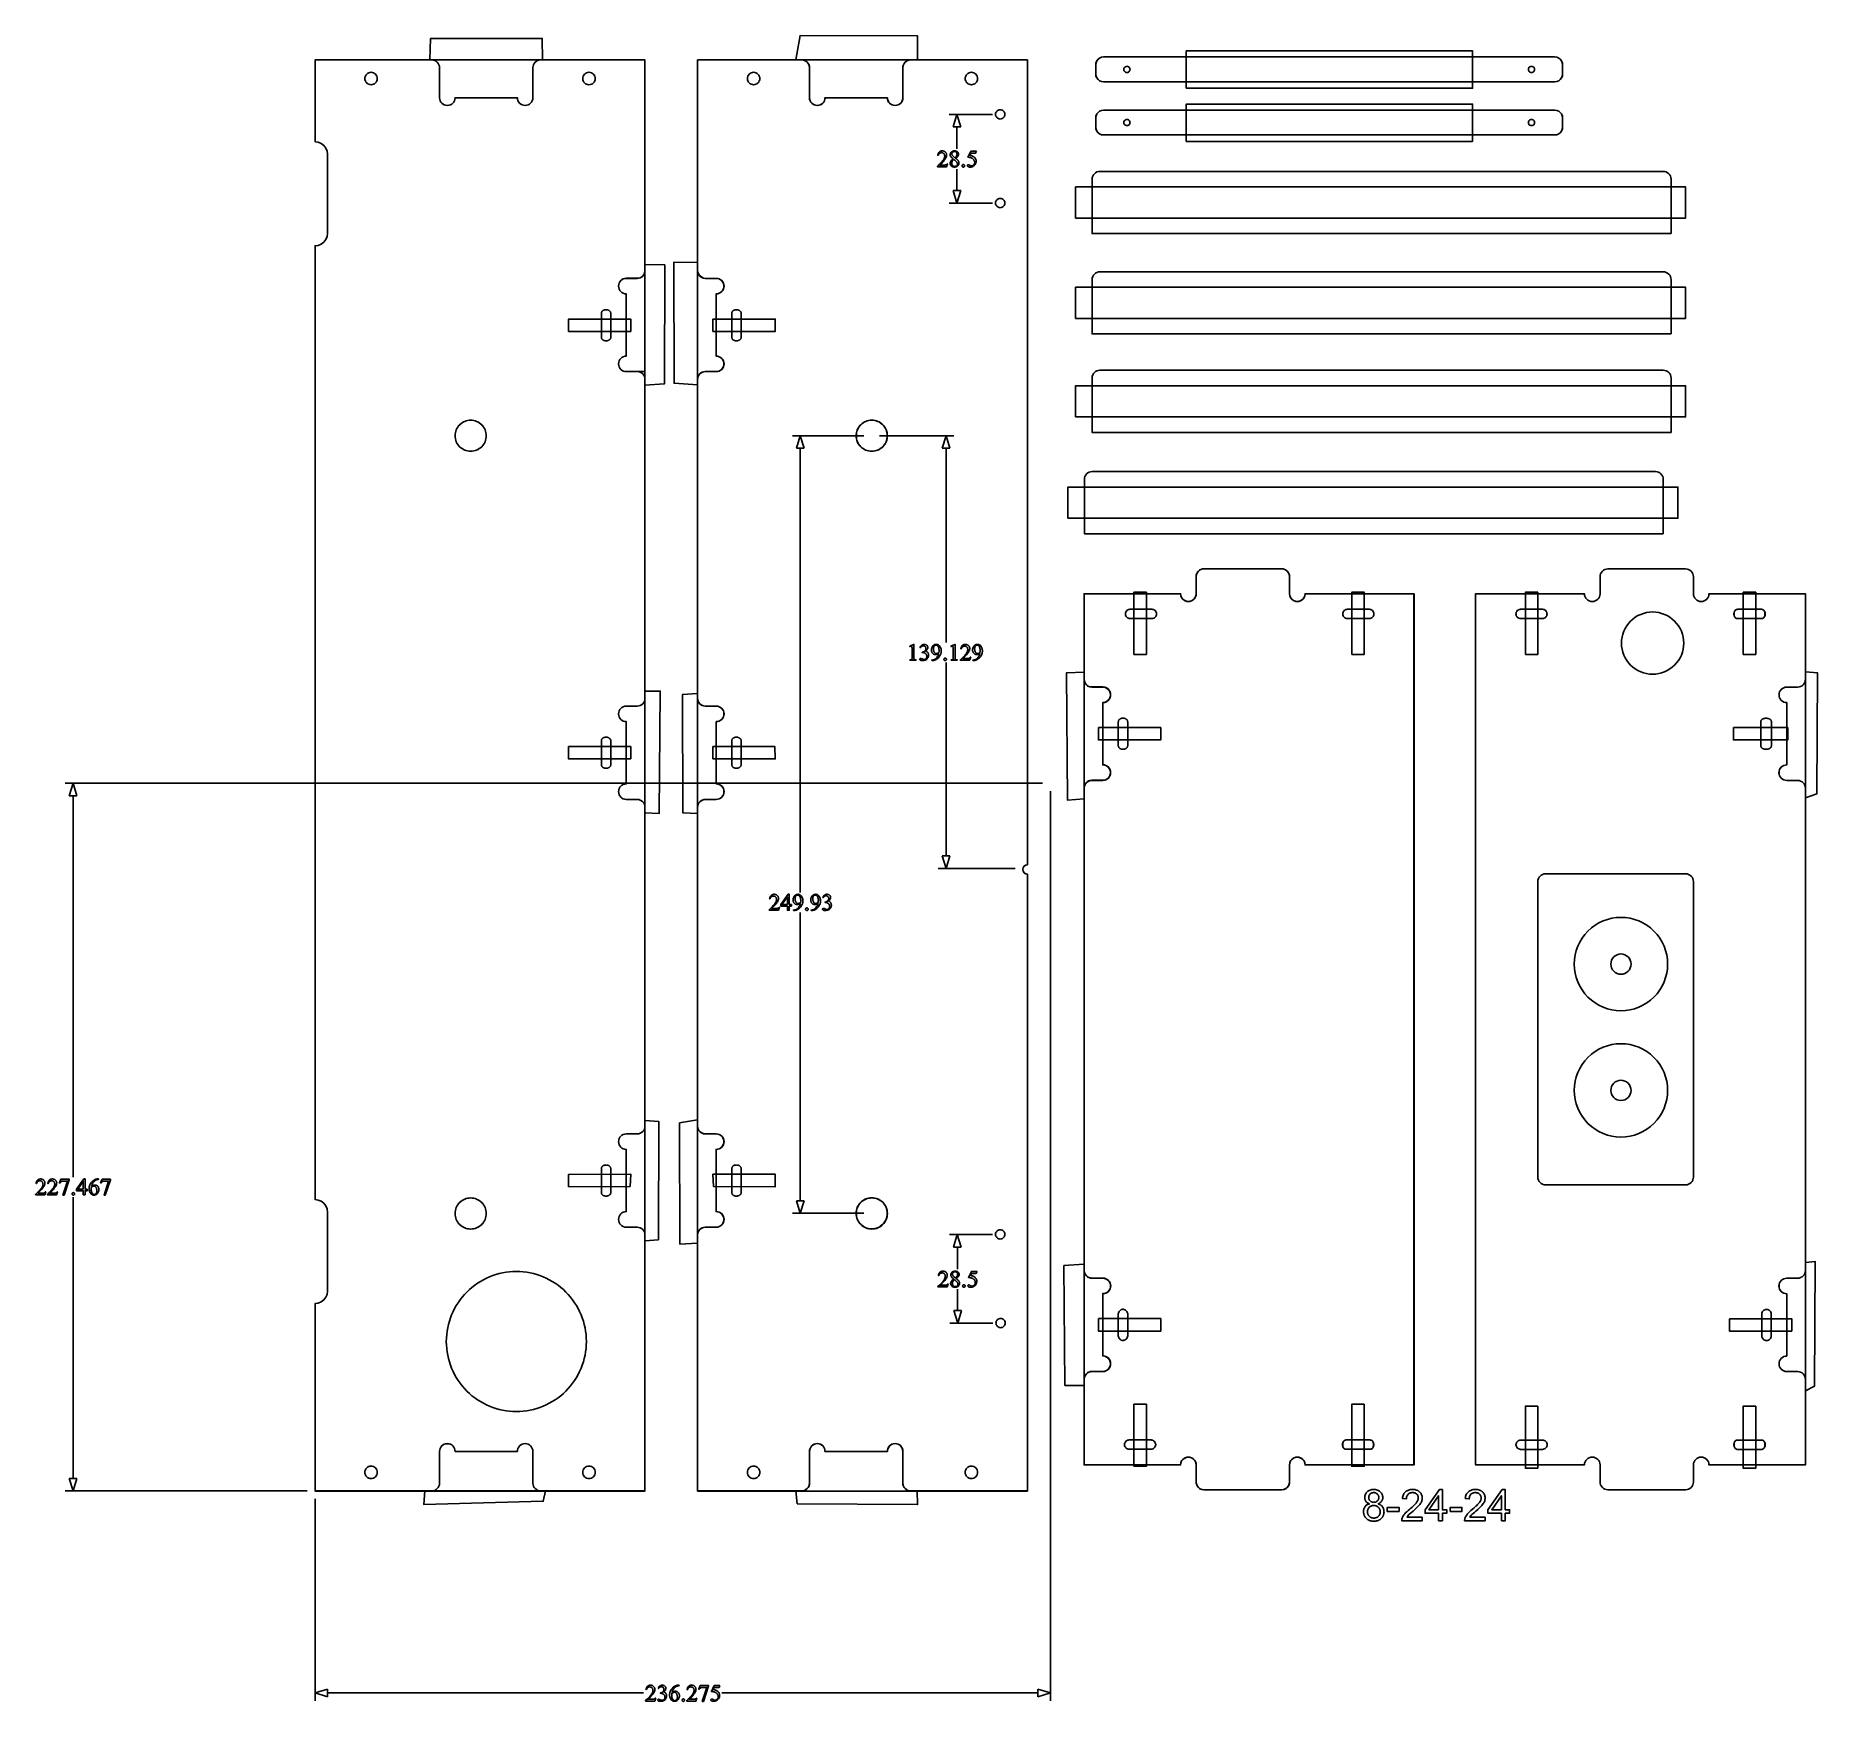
# Model space of a CAD drawing. Extents: x -326 to 246, y -295 to 240.
import ezdxf

# ---------------------------------------------------------------- set-up
doc = ezdxf.new("R2010")
doc.units = 0
doc.layers.add('DIMENSIONS', color=253, linetype='CONTINUOUS')
doc.layers.add('LAYER0', color=13, linetype='CONTINUOUS')

msp = doc.modelspace()

# ---------------------------------------------------------------- linework, layer by layer
at = {"layer": 'DIMENSIONS'}
for points in [[(-18.63, 215), (-32.55, 215)], [(-30.05, 215), (-31.3, 210.95)], [(-28.8, 210.95), (-30.05, 215)], [(-31.3, 210.95), (-28.8, 210.95)], [(-30.05, 210.95), (-30.05, 203.88)], [(-30.05, 197.42), (-30.05, 190.55)], [(-28.8, 190.55), (-31.3, 190.55)], [(-31.3, 190.55), (-30.05, 186.5)], [(-30.05, 186.5), (-28.8, 190.55)], [(-18.63, 186.5), (-32.55, 186.5)], [(-59.93, 111.7), (-82.87, 111.7)], [(-80.37, 111.7), (-81.62, 107.65)], [(-79.12, 107.65), (-80.37, 111.7)], [(-54.93, 111.7), (-31.03, 111.7)], [(-33.53, 111.7), (-34.78, 107.65)], [(-32.28, 107.65), (-33.53, 111.7)], [(-81.62, 107.65), (-79.12, 107.65)], [(-80.37, 107.65), (-80.37, -35.07)], [(-34.78, 107.65), (-32.28, 107.65)], [(-33.53, 45.26), (-33.53, 107.65)], [(-33.53, -23.38), (-33.53, 38.8)], [(-2.5, 0), (-316.53, 0)], [(-314.03, 0), (-315.28, -4.05)], [(-312.78, -4.05), (-314.03, 0)], [(-315.28, -4.05), (-312.78, -4.05)], [(-314.03, -4.05), (-314.03, -126.57)], [(0, -2.5), (0, -294.9)], [(-11.35, -27.43), (-36.03, -27.43)], [(-32.28, -23.38), (-34.78, -23.38)], [(-34.78, -23.38), (-33.53, -27.43)], [(-33.53, -27.43), (-32.28, -23.38)], [(-80.37, -41.53), (-80.37, -134.19)], [(-314.03, -133.02), (-314.03, -223.42)], [(-79.12, -134.19), (-81.62, -134.19)], [(-81.62, -134.19), (-80.37, -138.23)], [(-80.37, -138.23), (-79.12, -134.19)], [(-59.93, -138.23), (-82.87, -138.23)], [(-18.63, -145.01), (-32.42, -145.07)], [(-29.92, -145.06), (-31.15, -149.11)], [(-28.65, -149.1), (-29.92, -145.06)], [(-31.15, -149.11), (-28.65, -149.1)], [(-29.87, -156.19), (-29.9, -149.11)], [(-29.81, -169.52), (-29.84, -162.64)], [(-28.56, -169.51), (-31.06, -169.52)], [(-31.06, -169.52), (-29.79, -173.56)], [(-29.79, -173.56), (-28.56, -169.51)], [(-18.5, -173.51), (-32.29, -173.57)], [(-238.77, -227.47), (-316.53, -227.47)], [(-312.78, -223.42), (-315.28, -223.42)], [(-315.28, -223.42), (-314.03, -227.47)], [(-314.03, -227.47), (-312.78, -223.42)], [(-236.28, -229.97), (-236.28, -294.9)], [(-232.23, -291.15), (-236.28, -292.4)], [(-232.23, -293.65), (-232.23, -291.15)], [(0, -292.4), (-4.05, -291.15)], [(-4.05, -291.15), (-4.05, -293.65)], [(-236.28, -292.4), (-232.23, -293.65)], [(-130.7, -292.4), (-232.23, -292.4)], [(-4.05, -292.4), (-105.57, -292.4)], [(-4.05, -293.65), (0, -292.4)]]:
    msp.add_lwpolyline(points, dxfattribs=at)
for points in [[(-33.03, 199.11), (-33.38, 198.15), (-36.33, 198.15), (-36.33, 198.28), (-35.73, 198.85), (-35.46, 199.11), (-35.22, 199.36), (-35, 199.6), (-34.81, 199.82), (-34.64, 200.03), (-34.5, 200.22), (-34.37, 200.41), (-34.27, 200.59), (-34.17, 200.77), (-34.1, 200.94), (-34.04, 201.11), (-34, 201.28), (-33.97, 201.44), (-33.97, 201.6), (-33.97, 201.71), (-33.98, 201.83), (-34.01, 201.93), (-34.04, 202.03), (-34.08, 202.13), (-34.13, 202.22), (-34.19, 202.3), (-34.26, 202.38), (-34.33, 202.45), (-34.41, 202.51), (-34.49, 202.57), (-34.58, 202.61), (-34.67, 202.64), (-34.76, 202.67), (-34.86, 202.68), (-34.95, 202.69), (-35.13, 202.67), (-35.3, 202.63), (-35.47, 202.56), (-35.62, 202.47), (-35.69, 202.41), (-35.75, 202.35), (-35.81, 202.28), (-35.87, 202.2), (-35.97, 202.03), (-36.05, 201.84), (-36.19, 201.84), (-36.16, 202), (-36.12, 202.16), (-36.08, 202.3), (-36.02, 202.44), (-35.96, 202.57), (-35.89, 202.68), (-35.8, 202.79), (-35.71, 202.88), (-35.61, 202.97), (-35.51, 203.04), (-35.4, 203.11), (-35.28, 203.16), (-35.16, 203.2), (-35.03, 203.23), (-34.9, 203.24), (-34.76, 203.25), (-34.61, 203.24), (-34.47, 203.23), (-34.33, 203.2), (-34.2, 203.15), (-34.08, 203.1), (-33.96, 203.03), (-33.85, 202.95), (-33.74, 202.86), (-33.65, 202.76), (-33.57, 202.65), (-33.5, 202.55), (-33.44, 202.43), (-33.39, 202.32), (-33.36, 202.19), (-33.34, 202.07), (-33.34, 201.94), (-33.35, 201.75), (-33.38, 201.56), (-33.44, 201.37), (-33.51, 201.18), (-33.59, 201.03), (-33.67, 200.87), (-33.77, 200.72), (-33.87, 200.56), (-34.11, 200.24), (-34.4, 199.91), (-35.14, 199.11), (-35.39, 198.86), (-35.54, 198.7), (-34.24, 198.7), (-33.9, 198.71), (-33.68, 198.73), (-33.6, 198.75), (-33.53, 198.78), (-33.46, 198.81), (-33.39, 198.85), (-33.33, 198.9), (-33.27, 198.96), (-33.22, 199.03), (-33.17, 199.11)], [(-31.27, 200.67), (-31.54, 200.9), (-31.76, 201.1), (-31.92, 201.29), (-32.03, 201.45), (-32.11, 201.6), (-32.16, 201.75), (-32.19, 201.9), (-32.2, 202.06), (-32.2, 202.18), (-32.18, 202.29), (-32.15, 202.41), (-32.11, 202.51), (-32.06, 202.61), (-31.99, 202.71), (-31.92, 202.81), (-31.83, 202.9), (-31.73, 202.98), (-31.62, 203.05), (-31.51, 203.11), (-31.39, 203.16), (-31.26, 203.2), (-31.12, 203.23), (-30.98, 203.24), (-30.83, 203.25), (-30.68, 203.24), (-30.54, 203.23), (-30.41, 203.2), (-30.28, 203.17), (-30.16, 203.12), (-30.05, 203.07), (-29.95, 203), (-29.86, 202.92), (-29.77, 202.84), (-29.69, 202.75), (-29.63, 202.66), (-29.58, 202.57), (-29.54, 202.48), (-29.51, 202.38), (-29.49, 202.28), (-29.49, 202.17), (-29.5, 202.03), (-29.54, 201.89), (-29.6, 201.75), (-29.69, 201.6), (-29.74, 201.53), (-29.81, 201.45), (-29.99, 201.28), (-30.23, 201.11), (-30.52, 200.92), (-30.22, 200.68), (-29.98, 200.47), (-29.79, 200.28), (-29.66, 200.13), (-29.59, 200.03), (-29.53, 199.94), (-29.49, 199.84), (-29.45, 199.74), (-29.42, 199.64), (-29.39, 199.54), (-29.38, 199.44), (-29.38, 199.33), (-29.38, 199.2), (-29.4, 199.08), (-29.43, 198.96), (-29.48, 198.85), (-29.53, 198.73), (-29.6, 198.63), (-29.68, 198.53), (-29.78, 198.43), (-29.88, 198.34), (-29.99, 198.27), (-30.11, 198.2), (-30.24, 198.15), (-30.38, 198.11), (-30.52, 198.08), (-30.67, 198.06), (-30.83, 198.06), (-31.01, 198.07), (-31.17, 198.09), (-31.32, 198.12), (-31.47, 198.17), (-31.6, 198.23), (-31.72, 198.31), (-31.84, 198.4), (-31.94, 198.5), (-32.02, 198.59), (-32.08, 198.69), (-32.14, 198.78), (-32.18, 198.88), (-32.21, 198.98), (-32.24, 199.08), (-32.25, 199.18), (-32.26, 199.29), (-32.25, 199.45), (-32.2, 199.62), (-32.13, 199.78), (-32.04, 199.94), (-31.9, 200.11), (-31.73, 200.29), (-31.52, 200.47)], [(-31.09, 200.53), (-31.24, 200.39), (-31.36, 200.26), (-31.46, 200.11), (-31.55, 199.96), (-31.61, 199.81), (-31.66, 199.65), (-31.69, 199.48), (-31.7, 199.3), (-31.69, 199.19), (-31.68, 199.08), (-31.66, 198.97), (-31.63, 198.88), (-31.59, 198.78), (-31.55, 198.7), (-31.5, 198.62), (-31.44, 198.54), (-31.37, 198.48), (-31.3, 198.42), (-31.22, 198.37), (-31.14, 198.33), (-31.05, 198.3), (-30.97, 198.28), (-30.87, 198.26), (-30.77, 198.26), (-30.58, 198.27), (-30.5, 198.29), (-30.41, 198.31), (-30.34, 198.35), (-30.27, 198.38), (-30.2, 198.43), (-30.14, 198.48), (-30.08, 198.54), (-30.03, 198.6), (-29.99, 198.66), (-29.96, 198.73), (-29.93, 198.8), (-29.91, 198.87), (-29.9, 198.95), (-29.9, 199.03), (-29.9, 199.16), (-29.93, 199.28), (-29.97, 199.4), (-30.04, 199.5), (-30.11, 199.61), (-30.2, 199.71), (-30.43, 199.95), (-30.73, 200.22)], [(-30.69, 201.06), (-30.49, 201.25), (-30.33, 201.42), (-30.21, 201.56), (-30.13, 201.69), (-30.08, 201.81), (-30.04, 201.93), (-30.02, 202.07), (-30.01, 202.21), (-30.02, 202.39), (-30.04, 202.48), (-30.06, 202.56), (-30.1, 202.63), (-30.13, 202.7), (-30.18, 202.76), (-30.23, 202.82), (-30.28, 202.87), (-30.35, 202.91), (-30.41, 202.95), (-30.48, 202.98), (-30.56, 203.01), (-30.64, 203.02), (-30.82, 203.04), (-31, 203.02), (-31.08, 203.01), (-31.16, 202.98), (-31.24, 202.95), (-31.31, 202.91), (-31.37, 202.87), (-31.43, 202.82), (-31.54, 202.71), (-31.58, 202.65), (-31.61, 202.58), (-31.64, 202.52), (-31.65, 202.45), (-31.67, 202.38), (-31.67, 202.31), (-31.66, 202.21), (-31.64, 202.12), (-31.61, 202.02), (-31.57, 201.93), (-31.52, 201.83), (-31.45, 201.74), (-31.38, 201.65), (-31.29, 201.56)], [(-23.77, 203.15), (-24.06, 202.52), (-25.57, 202.52), (-25.9, 201.85), (-25.66, 201.81), (-25.43, 201.75), (-25.22, 201.68), (-25.02, 201.6), (-24.83, 201.5), (-24.66, 201.39), (-24.5, 201.26), (-24.35, 201.12), (-24.23, 200.99), (-24.13, 200.86), (-24.05, 200.72), (-23.98, 200.58), (-23.92, 200.43), (-23.89, 200.27), (-23.86, 200.11), (-23.86, 199.94), (-23.87, 199.75), (-23.9, 199.56), (-23.95, 199.38), (-24.02, 199.21), (-24.1, 199.05), (-24.2, 198.9), (-24.3, 198.77), (-24.42, 198.64), (-24.55, 198.53), (-24.68, 198.43), (-24.82, 198.34), (-24.96, 198.26), (-25.18, 198.17), (-25.39, 198.11), (-25.61, 198.07), (-25.83, 198.06), (-26.04, 198.07), (-26.22, 198.1), (-26.37, 198.14), (-26.43, 198.18), (-26.49, 198.21), (-26.58, 198.29), (-26.64, 198.37), (-26.68, 198.46), (-26.69, 198.55), (-26.69, 198.6), (-26.67, 198.65), (-26.64, 198.69), (-26.61, 198.73), (-26.56, 198.77), (-26.51, 198.79), (-26.45, 198.81), (-26.39, 198.81), (-26.3, 198.8), (-26.23, 198.78), (-26.13, 198.73), (-25.98, 198.63), (-25.84, 198.55), (-25.7, 198.49), (-25.56, 198.45), (-25.42, 198.44), (-25.31, 198.44), (-25.21, 198.46), (-25.11, 198.48), (-25.01, 198.52), (-24.92, 198.57), (-24.83, 198.62), (-24.74, 198.69), (-24.66, 198.76), (-24.59, 198.85), (-24.52, 198.94), (-24.46, 199.03), (-24.42, 199.13), (-24.38, 199.23), (-24.36, 199.33), (-24.34, 199.44), (-24.34, 199.56), (-24.34, 199.67), (-24.35, 199.78), (-24.38, 199.89), (-24.41, 200), (-24.45, 200.1), (-24.5, 200.21), (-24.56, 200.31), (-24.63, 200.41), (-24.7, 200.5), (-24.79, 200.59), (-24.88, 200.67), (-24.97, 200.75), (-25.08, 200.83), (-25.19, 200.89), (-25.31, 200.96), (-25.43, 201.01), (-25.65, 201.09), (-25.91, 201.14), (-26.2, 201.18), (-26.53, 201.2), (-25.57, 203.15)], [(-28, 198.86), (-27.91, 198.85), (-27.84, 198.83), (-27.77, 198.79), (-27.71, 198.74), (-27.65, 198.68), (-27.62, 198.61), (-27.59, 198.53), (-27.59, 198.45), (-27.59, 198.37), (-27.62, 198.3), (-27.65, 198.23), (-27.71, 198.16), (-27.77, 198.11), (-27.84, 198.07), (-27.92, 198.05), (-28, 198.04), (-28.08, 198.05), (-28.15, 198.07), (-28.22, 198.11), (-28.29, 198.16), (-28.34, 198.23), (-28.38, 198.3), (-28.4, 198.37), (-28.41, 198.45), (-28.4, 198.54), (-28.38, 198.61), (-28.34, 198.68), (-28.29, 198.74), (-28.22, 198.8), (-28.15, 198.83), (-28.08, 198.85)], [(-45.19, 44.04), (-43.98, 44.63), (-43.85, 44.63), (-43.85, 40.41), (-43.85, 40.07), (-43.83, 39.96), (-43.82, 39.89), (-43.8, 39.84), (-43.77, 39.8), (-43.72, 39.76), (-43.67, 39.73), (-43.6, 39.71), (-43.51, 39.69), (-43.38, 39.67), (-43.22, 39.67), (-43.22, 39.53), (-45.1, 39.53), (-45.1, 39.67), (-44.94, 39.67), (-44.81, 39.69), (-44.71, 39.7), (-44.65, 39.73), (-44.6, 39.76), (-44.56, 39.79), (-44.53, 39.83), (-44.5, 39.87), (-44.49, 39.94), (-44.47, 40.05), (-44.46, 40.41), (-44.46, 43.11), (-44.47, 43.56), (-44.48, 43.71), (-44.5, 43.81), (-44.52, 43.87), (-44.54, 43.91), (-44.56, 43.95), (-44.59, 43.99), (-44.63, 44.01), (-44.67, 44.03), (-44.76, 44.04), (-44.83, 44.03), (-44.92, 44.01), (-45.02, 43.98), (-45.14, 43.93)], [(-41.92, 43.58), (-41.8, 43.82), (-41.68, 44.03), (-41.53, 44.21), (-41.46, 44.29), (-41.38, 44.36), (-41.29, 44.42), (-41.21, 44.48), (-41.11, 44.53), (-41.01, 44.57), (-40.91, 44.6), (-40.8, 44.62), (-40.68, 44.63), (-40.57, 44.63), (-40.42, 44.63), (-40.28, 44.61), (-40.15, 44.58), (-40.03, 44.54), (-39.92, 44.48), (-39.82, 44.41), (-39.73, 44.34), (-39.64, 44.24), (-39.54, 44.1), (-39.46, 43.94), (-39.43, 43.86), (-39.42, 43.78), (-39.4, 43.7), (-39.4, 43.62), (-39.41, 43.48), (-39.44, 43.35), (-39.5, 43.21), (-39.57, 43.07), (-39.67, 42.92), (-39.79, 42.78), (-39.93, 42.64), (-40.09, 42.49), (-39.87, 42.39), (-39.77, 42.34), (-39.68, 42.27), (-39.6, 42.21), (-39.52, 42.13), (-39.45, 42.06), (-39.39, 41.98), (-39.33, 41.89), (-39.29, 41.8), (-39.25, 41.71), (-39.21, 41.61), (-39.19, 41.51), (-39.17, 41.41), (-39.16, 41.3), (-39.15, 41.19), (-39.16, 41.03), (-39.18, 40.87), (-39.21, 40.72), (-39.26, 40.58), (-39.31, 40.44), (-39.39, 40.31), (-39.47, 40.18), (-39.57, 40.06), (-39.71, 39.92), (-39.87, 39.79), (-40.04, 39.68), (-40.23, 39.6), (-40.43, 39.53), (-40.65, 39.48), (-40.88, 39.45), (-41.13, 39.44), (-41.36, 39.45), (-41.55, 39.47), (-41.7, 39.51), (-41.76, 39.54), (-41.81, 39.57), (-41.89, 39.63), (-41.95, 39.7), (-41.98, 39.77), (-42, 39.84), (-41.99, 39.89), (-41.97, 39.94), (-41.95, 39.98), (-41.91, 40.03), (-41.86, 40.06), (-41.81, 40.09), (-41.76, 40.1), (-41.7, 40.11), (-41.61, 40.1), (-41.51, 40.08), (-41.41, 40.03), (-41.23, 39.94), (-41.04, 39.85), (-40.92, 39.8), (-40.78, 39.77), (-40.63, 39.76), (-40.54, 39.77), (-40.45, 39.78), (-40.36, 39.8), (-40.28, 39.84), (-40.2, 39.88), (-40.12, 39.93), (-40.05, 39.99), (-39.98, 40.06), (-39.91, 40.13), (-39.86, 40.21), (-39.81, 40.29), (-39.77, 40.37), (-39.74, 40.46), (-39.72, 40.55), (-39.7, 40.65), (-39.7, 40.74), (-39.71, 40.89), (-39.73, 41.03), (-39.77, 41.17), (-39.83, 41.31), (-39.88, 41.41), (-39.93, 41.49), (-39.98, 41.57), (-40.04, 41.63), (-40.12, 41.7), (-40.23, 41.77), (-40.34, 41.83), (-40.47, 41.89), (-40.61, 41.95), (-40.75, 41.98), (-40.89, 42.01), (-41.04, 42.01), (-41.16, 42.01), (-41.16, 42.12), (-41.01, 42.15), (-40.86, 42.19), (-40.72, 42.26), (-40.57, 42.33), (-40.43, 42.42), (-40.32, 42.52), (-40.22, 42.63), (-40.15, 42.75), (-40.09, 42.88), (-40.05, 43.01), (-40.02, 43.14), (-40.01, 43.29), (-40.02, 43.38), (-40.03, 43.47), (-40.05, 43.55), (-40.07, 43.63), (-40.11, 43.7), (-40.15, 43.77), (-40.19, 43.84), (-40.25, 43.9), (-40.31, 43.95), (-40.38, 44), (-40.44, 44.04), (-40.52, 44.07), (-40.59, 44.1), (-40.67, 44.12), (-40.76, 44.13), (-40.84, 44.13), (-40.98, 44.12), (-41.12, 44.1), (-41.24, 44.05), (-41.37, 43.98), (-41.48, 43.89), (-41.59, 43.79), (-41.7, 43.66), (-41.8, 43.52)], [(-38.13, 39.43), (-38.13, 39.56), (-37.89, 39.58), (-37.67, 39.62), (-37.45, 39.69), (-37.24, 39.79), (-37.13, 39.85), (-37.03, 39.92), (-36.93, 39.99), (-36.83, 40.08), (-36.73, 40.18), (-36.63, 40.29), (-36.44, 40.54), (-36.34, 40.68), (-36.26, 40.82), (-36.18, 40.96), (-36.11, 41.11), (-36.05, 41.26), (-35.99, 41.41), (-35.94, 41.57), (-35.9, 41.73), (-36.04, 41.64), (-36.18, 41.56), (-36.32, 41.5), (-36.45, 41.45), (-36.58, 41.41), (-36.71, 41.38), (-36.83, 41.36), (-36.95, 41.35), (-37.08, 41.36), (-37.2, 41.38), (-37.32, 41.41), (-37.44, 41.45), (-37.55, 41.51), (-37.65, 41.58), (-37.76, 41.66), (-37.85, 41.76), (-37.94, 41.87), (-38.02, 41.98), (-38.08, 42.1), (-38.13, 42.23), (-38.17, 42.37), (-38.2, 42.52), (-38.22, 42.68), (-38.23, 42.84), (-38.22, 43), (-38.2, 43.16), (-38.17, 43.31), (-38.13, 43.46), (-38.08, 43.61), (-38.02, 43.75), (-37.94, 43.88), (-37.85, 44.01), (-37.73, 44.16), (-37.61, 44.28), (-37.47, 44.39), (-37.33, 44.48), (-37.18, 44.55), (-37.02, 44.6), (-36.85, 44.63), (-36.67, 44.63), (-36.52, 44.63), (-36.37, 44.6), (-36.23, 44.56), (-36.1, 44.51), (-35.97, 44.44), (-35.84, 44.35), (-35.73, 44.25), (-35.61, 44.13), (-35.49, 43.96), (-35.38, 43.79), (-35.29, 43.61), (-35.21, 43.42), (-35.15, 43.22), (-35.11, 43.01), (-35.08, 42.8), (-35.08, 42.57), (-35.08, 42.36), (-35.1, 42.16), (-35.13, 41.96), (-35.18, 41.76), (-35.23, 41.57), (-35.31, 41.38), (-35.39, 41.2), (-35.48, 41.02), (-35.59, 40.84), (-35.71, 40.67), (-35.84, 40.51), (-35.97, 40.36), (-36.12, 40.21), (-36.28, 40.07), (-36.45, 39.94), (-36.62, 39.82), (-36.77, 39.73), (-36.93, 39.65), (-37.08, 39.58), (-37.24, 39.53), (-37.41, 39.48), (-37.57, 39.45), (-37.74, 39.43), (-37.92, 39.43)], [(-35.84, 42), (-35.79, 42.43), (-35.78, 42.77), (-35.78, 42.95), (-35.81, 43.14), (-35.84, 43.33), (-35.9, 43.54), (-35.96, 43.73), (-36.04, 43.9), (-36.14, 44.05), (-36.24, 44.17), (-36.36, 44.27), (-36.48, 44.34), (-36.61, 44.38), (-36.75, 44.4), (-36.83, 44.39), (-36.91, 44.38), (-36.98, 44.35), (-37.06, 44.32), (-37.13, 44.28), (-37.2, 44.23), (-37.26, 44.17), (-37.32, 44.1), (-37.38, 44.02), (-37.43, 43.93), (-37.47, 43.84), (-37.51, 43.73), (-37.54, 43.62), (-37.56, 43.5), (-37.57, 43.36), (-37.57, 43.22), (-37.57, 43.03), (-37.55, 42.85), (-37.53, 42.69), (-37.49, 42.53), (-37.44, 42.38), (-37.39, 42.25), (-37.32, 42.12), (-37.24, 42.01), (-37.18, 41.93), (-37.12, 41.87), (-37.05, 41.81), (-36.98, 41.77), (-36.9, 41.73), (-36.82, 41.71), (-36.74, 41.69), (-36.65, 41.69), (-36.56, 41.69), (-36.47, 41.71), (-36.36, 41.73), (-36.25, 41.77), (-36.14, 41.81), (-36.03, 41.87), (-35.93, 41.93)], [(-33.81, 40.25), (-33.72, 40.24), (-33.65, 40.22), (-33.58, 40.18), (-33.52, 40.13), (-33.46, 40.06), (-33.43, 39.99), (-33.4, 39.92), (-33.4, 39.84), (-33.4, 39.76), (-33.43, 39.68), (-33.46, 39.61), (-33.52, 39.55), (-33.58, 39.5), (-33.65, 39.46), (-33.72, 39.44), (-33.81, 39.43), (-33.89, 39.44), (-33.96, 39.46), (-34.03, 39.5), (-34.1, 39.55), (-34.15, 39.61), (-34.19, 39.68), (-34.21, 39.76), (-34.22, 39.84), (-34.21, 39.92), (-34.19, 40), (-34.15, 40.07), (-34.1, 40.13), (-34.03, 40.18), (-33.96, 40.22), (-33.89, 40.24)], [(-31.98, 44.04), (-30.76, 44.63), (-30.64, 44.63), (-30.64, 40.41), (-30.63, 40.07), (-30.62, 39.96), (-30.6, 39.89), (-30.58, 39.84), (-30.55, 39.8), (-30.51, 39.76), (-30.46, 39.73), (-30.39, 39.71), (-30.29, 39.69), (-30.16, 39.67), (-30.01, 39.67), (-30.01, 39.53), (-31.89, 39.53), (-31.89, 39.67), (-31.73, 39.67), (-31.6, 39.69), (-31.5, 39.7), (-31.43, 39.73), (-31.38, 39.76), (-31.34, 39.79), (-31.31, 39.83), (-31.29, 39.87), (-31.27, 39.94), (-31.26, 40.05), (-31.25, 40.41), (-31.25, 43.11), (-31.26, 43.56), (-31.27, 43.71), (-31.28, 43.81), (-31.3, 43.87), (-31.32, 43.91), (-31.35, 43.95), (-31.38, 43.99), (-31.41, 44.01), (-31.45, 44.03), (-31.54, 44.04), (-31.62, 44.03), (-31.71, 44.01), (-31.81, 43.98), (-31.92, 43.93)], [(-25.62, 40.49), (-25.97, 39.53), (-28.92, 39.53), (-28.92, 39.67), (-28.32, 40.23), (-28.06, 40.5), (-27.82, 40.75), (-27.6, 40.98), (-27.41, 41.2), (-27.24, 41.41), (-27.09, 41.61), (-26.97, 41.79), (-26.86, 41.98), (-26.77, 42.15), (-26.69, 42.33), (-26.64, 42.5), (-26.59, 42.66), (-26.57, 42.83), (-26.56, 42.98), (-26.57, 43.1), (-26.58, 43.21), (-26.6, 43.32), (-26.63, 43.42), (-26.67, 43.51), (-26.72, 43.6), (-26.78, 43.69), (-26.85, 43.76), (-26.93, 43.84), (-27.01, 43.9), (-27.09, 43.95), (-27.17, 43.99), (-27.26, 44.03), (-27.35, 44.05), (-27.45, 44.07), (-27.55, 44.07), (-27.73, 44.06), (-27.9, 44.02), (-28.06, 43.95), (-28.21, 43.85), (-28.28, 43.8), (-28.35, 43.73), (-28.41, 43.66), (-28.47, 43.59), (-28.56, 43.42), (-28.64, 43.22), (-28.78, 43.22), (-28.75, 43.39), (-28.72, 43.54), (-28.67, 43.69), (-28.62, 43.83), (-28.55, 43.95), (-28.48, 44.07), (-28.4, 44.17), (-28.31, 44.27), (-28.21, 44.36), (-28.1, 44.43), (-27.99, 44.49), (-27.88, 44.54), (-27.76, 44.58), (-27.63, 44.61), (-27.49, 44.63), (-27.35, 44.63), (-27.2, 44.63), (-27.06, 44.61), (-26.93, 44.58), (-26.8, 44.54), (-26.67, 44.48), (-26.55, 44.41), (-26.44, 44.34), (-26.34, 44.24), (-26.24, 44.14), (-26.16, 44.04), (-26.09, 43.93), (-26.03, 43.82), (-25.99, 43.7), (-25.96, 43.58), (-25.94, 43.45), (-25.93, 43.32), (-25.94, 43.13), (-25.97, 42.94), (-26.03, 42.75), (-26.11, 42.56), (-26.18, 42.41), (-26.27, 42.26), (-26.36, 42.1), (-26.47, 41.95), (-26.71, 41.63), (-26.99, 41.3), (-27.74, 40.49), (-27.98, 40.24), (-28.14, 40.09), (-26.83, 40.09), (-26.5, 40.1), (-26.28, 40.12), (-26.2, 40.14), (-26.12, 40.16), (-26.05, 40.2), (-25.99, 40.24), (-25.92, 40.29), (-25.87, 40.35), (-25.81, 40.42), (-25.76, 40.49)], [(-24.91, 39.43), (-24.91, 39.56), (-24.68, 39.58), (-24.45, 39.62), (-24.23, 39.69), (-24.02, 39.79), (-23.92, 39.85), (-23.82, 39.92), (-23.71, 39.99), (-23.61, 40.08), (-23.52, 40.18), (-23.42, 40.29), (-23.22, 40.54), (-23.13, 40.68), (-23.04, 40.82), (-22.97, 40.96), (-22.9, 41.11), (-22.83, 41.26), (-22.78, 41.41), (-22.73, 41.57), (-22.69, 41.73), (-22.83, 41.64), (-22.97, 41.56), (-23.1, 41.5), (-23.24, 41.45), (-23.37, 41.41), (-23.49, 41.38), (-23.61, 41.36), (-23.73, 41.35), (-23.86, 41.36), (-23.99, 41.38), (-24.11, 41.41), (-24.22, 41.45), (-24.33, 41.51), (-24.44, 41.58), (-24.54, 41.66), (-24.64, 41.76), (-24.72, 41.87), (-24.8, 41.98), (-24.87, 42.1), (-24.92, 42.23), (-24.96, 42.37), (-24.99, 42.52), (-25.01, 42.68), (-25.01, 42.84), (-25.01, 43), (-24.99, 43.16), (-24.96, 43.31), (-24.92, 43.46), (-24.87, 43.61), (-24.8, 43.75), (-24.72, 43.88), (-24.64, 44.01), (-24.52, 44.16), (-24.39, 44.28), (-24.26, 44.39), (-24.11, 44.48), (-23.96, 44.55), (-23.8, 44.6), (-23.63, 44.63), (-23.45, 44.63), (-23.3, 44.63), (-23.16, 44.6), (-23.02, 44.56), (-22.88, 44.51), (-22.75, 44.44), (-22.63, 44.35), (-22.51, 44.25), (-22.4, 44.13), (-22.27, 43.96), (-22.16, 43.79), (-22.07, 43.61), (-21.99, 43.42), (-21.94, 43.22), (-21.89, 43.01), (-21.87, 42.8), (-21.86, 42.57), (-21.87, 42.36), (-21.89, 42.16), (-21.92, 41.96), (-21.96, 41.76), (-22.02, 41.57), (-22.09, 41.38), (-22.17, 41.2), (-22.27, 41.02), (-22.38, 40.84), (-22.49, 40.67), (-22.62, 40.51), (-22.76, 40.36), (-22.91, 40.21), (-23.06, 40.07), (-23.23, 39.94), (-23.41, 39.82), (-23.56, 39.73), (-23.71, 39.65), (-23.87, 39.58), (-24.03, 39.53), (-24.19, 39.48), (-24.36, 39.45), (-24.53, 39.43), (-24.7, 39.43)], [(-22.63, 42), (-22.58, 42.43), (-22.56, 42.77), (-22.57, 42.95), (-22.59, 43.14), (-22.63, 43.33), (-22.68, 43.54), (-22.75, 43.73), (-22.83, 43.9), (-22.92, 44.05), (-23.03, 44.17), (-23.14, 44.27), (-23.27, 44.34), (-23.4, 44.38), (-23.53, 44.4), (-23.61, 44.39), (-23.69, 44.38), (-23.77, 44.35), (-23.84, 44.32), (-23.91, 44.28), (-23.98, 44.23), (-24.05, 44.17), (-24.11, 44.1), (-24.17, 44.02), (-24.22, 43.93), (-24.26, 43.84), (-24.29, 43.73), (-24.32, 43.62), (-24.34, 43.5), (-24.35, 43.36), (-24.36, 43.22), (-24.35, 43.03), (-24.34, 42.85), (-24.31, 42.69), (-24.27, 42.53), (-24.23, 42.38), (-24.17, 42.25), (-24.1, 42.12), (-24.03, 42.01), (-23.97, 41.93), (-23.9, 41.87), (-23.83, 41.81), (-23.76, 41.77), (-23.69, 41.73), (-23.61, 41.71), (-23.52, 41.69), (-23.44, 41.69), (-23.35, 41.69), (-23.25, 41.71), (-23.15, 41.73), (-23.04, 41.77), (-22.92, 41.81), (-22.82, 41.87), (-22.72, 41.93)], [(-87.06, -39.84), (-87.41, -40.8), (-90.36, -40.8), (-90.36, -40.66), (-89.76, -40.1), (-89.5, -39.83), (-89.25, -39.59), (-89.04, -39.35), (-88.84, -39.13), (-88.68, -38.92), (-88.53, -38.72), (-88.41, -38.54), (-88.3, -38.36), (-88.21, -38.18), (-88.13, -38), (-88.07, -37.83), (-88.03, -37.67), (-88.01, -37.51), (-88, -37.35), (-88, -37.23), (-88.02, -37.12), (-88.04, -37.02), (-88.07, -36.92), (-88.11, -36.82), (-88.16, -36.73), (-88.22, -36.65), (-88.29, -36.57), (-88.37, -36.5), (-88.44, -36.43), (-88.53, -36.38), (-88.61, -36.34), (-88.7, -36.3), (-88.79, -36.28), (-88.89, -36.27), (-88.99, -36.26), (-89.17, -36.27), (-89.34, -36.31), (-89.5, -36.38), (-89.65, -36.48), (-89.72, -36.53), (-89.79, -36.6), (-89.85, -36.67), (-89.91, -36.74), (-90, -36.91), (-90.08, -37.11), (-90.22, -37.11), (-90.19, -36.94), (-90.16, -36.79), (-90.11, -36.64), (-90.06, -36.51), (-89.99, -36.38), (-89.92, -36.26), (-89.84, -36.16), (-89.75, -36.06), (-89.65, -35.98), (-89.54, -35.9), (-89.43, -35.84), (-89.32, -35.79), (-89.19, -35.75), (-89.07, -35.72), (-88.93, -35.7), (-88.79, -35.7), (-88.64, -35.7), (-88.5, -35.72), (-88.36, -35.75), (-88.23, -35.79), (-88.11, -35.85), (-87.99, -35.92), (-87.88, -36), (-87.78, -36.09), (-87.68, -36.19), (-87.6, -36.29), (-87.53, -36.4), (-87.47, -36.51), (-87.43, -36.63), (-87.39, -36.75), (-87.38, -36.88), (-87.37, -37.01), (-87.38, -37.2), (-87.41, -37.39), (-87.47, -37.58), (-87.55, -37.77), (-87.62, -37.92), (-87.7, -38.07), (-87.8, -38.23), (-87.9, -38.38), (-88.15, -38.7), (-88.43, -39.03), (-89.18, -39.84), (-89.42, -40.09), (-89.58, -40.24), (-88.27, -40.24), (-87.93, -40.24), (-87.71, -40.21), (-87.64, -40.2), (-87.56, -40.17), (-87.49, -40.14), (-87.42, -40.09), (-87.36, -40.04), (-87.3, -39.98), (-87.25, -39.92), (-87.2, -39.84)], [(-83.24, -38.96), (-83.24, -39.48), (-83.91, -39.48), (-83.91, -40.8), (-84.52, -40.8), (-84.52, -39.48), (-86.63, -39.48), (-86.63, -39.01), (-84.31, -35.7), (-83.91, -35.7), (-83.91, -38.96)], [(-84.52, -38.96), (-84.52, -36.47), (-86.27, -38.96)], [(-82.58, -40.9), (-82.58, -40.77), (-82.34, -40.75), (-82.11, -40.71), (-81.89, -40.64), (-81.68, -40.54), (-81.58, -40.48), (-81.48, -40.42), (-81.38, -40.34), (-81.28, -40.25), (-81.18, -40.15), (-81.08, -40.04), (-80.89, -39.79), (-80.79, -39.65), (-80.71, -39.51), (-80.63, -39.37), (-80.56, -39.22), (-80.5, -39.08), (-80.44, -38.92), (-80.39, -38.77), (-80.35, -38.61), (-80.49, -38.69), (-80.63, -38.77), (-80.77, -38.83), (-80.9, -38.89), (-81.03, -38.93), (-81.16, -38.96), (-81.28, -38.97), (-81.4, -38.98), (-81.53, -38.97), (-81.65, -38.95), (-81.77, -38.92), (-81.89, -38.88), (-82, -38.82), (-82.1, -38.75), (-82.2, -38.67), (-82.3, -38.57), (-82.39, -38.47), (-82.46, -38.35), (-82.53, -38.23), (-82.58, -38.1), (-82.62, -37.96), (-82.65, -37.81), (-82.67, -37.65), (-82.68, -37.49), (-82.67, -37.33), (-82.65, -37.17), (-82.62, -37.02), (-82.58, -36.87), (-82.53, -36.72), (-82.46, -36.59), (-82.39, -36.45), (-82.3, -36.32), (-82.18, -36.17), (-82.06, -36.05), (-81.92, -35.94), (-81.78, -35.85), (-81.62, -35.78), (-81.46, -35.74), (-81.29, -35.71), (-81.12, -35.7), (-80.96, -35.7), (-80.82, -35.73), (-80.68, -35.77), (-80.54, -35.82), (-80.42, -35.9), (-80.29, -35.98), (-80.17, -36.09), (-80.06, -36.21), (-79.94, -36.37), (-79.83, -36.54), (-79.73, -36.72), (-79.66, -36.91), (-79.6, -37.11), (-79.56, -37.32), (-79.53, -37.53), (-79.52, -37.76), (-79.53, -37.97), (-79.55, -38.17), (-79.58, -38.37), (-79.63, -38.57), (-79.68, -38.76), (-79.75, -38.95), (-79.84, -39.13), (-79.93, -39.32), (-80.04, -39.49), (-80.16, -39.66), (-80.28, -39.82), (-80.42, -39.98), (-80.57, -40.12), (-80.73, -40.26), (-80.89, -40.39), (-81.07, -40.51), (-81.22, -40.6), (-81.38, -40.68), (-81.53, -40.75), (-81.69, -40.81), (-81.86, -40.85), (-82.02, -40.88), (-82.19, -40.9), (-82.37, -40.9)], [(-80.29, -38.33), (-80.24, -37.9), (-80.22, -37.57), (-80.23, -37.38), (-80.25, -37.19), (-80.29, -37), (-80.35, -36.79), (-80.41, -36.6), (-80.49, -36.43), (-80.58, -36.28), (-80.69, -36.16), (-80.81, -36.06), (-80.93, -35.99), (-81.06, -35.95), (-81.2, -35.94), (-81.28, -35.94), (-81.36, -35.95), (-81.43, -35.98), (-81.5, -36.01), (-81.58, -36.05), (-81.64, -36.1), (-81.71, -36.16), (-81.77, -36.23), (-81.83, -36.31), (-81.88, -36.4), (-81.92, -36.49), (-81.96, -36.6), (-81.98, -36.71), (-82, -36.84), (-82.02, -36.97), (-82.02, -37.11), (-82.01, -37.3), (-82, -37.48), (-81.97, -37.64), (-81.94, -37.8), (-81.89, -37.95), (-81.83, -38.09), (-81.77, -38.21), (-81.69, -38.33), (-81.63, -38.4), (-81.56, -38.46), (-81.5, -38.52), (-81.42, -38.56), (-81.35, -38.6), (-81.27, -38.62), (-81.19, -38.64), (-81.1, -38.64), (-81.01, -38.64), (-80.92, -38.62), (-80.81, -38.6), (-80.7, -38.56), (-80.59, -38.52), (-80.48, -38.46), (-80.38, -38.4)], [(-76.91, -40.9), (-76.91, -40.77), (-76.68, -40.75), (-76.45, -40.71), (-76.23, -40.64), (-76.02, -40.54), (-75.92, -40.48), (-75.82, -40.42), (-75.71, -40.34), (-75.61, -40.25), (-75.51, -40.15), (-75.42, -40.04), (-75.22, -39.79), (-75.13, -39.65), (-75.04, -39.51), (-74.97, -39.37), (-74.89, -39.22), (-74.83, -39.08), (-74.78, -38.92), (-74.73, -38.77), (-74.69, -38.61), (-74.83, -38.69), (-74.97, -38.77), (-75.1, -38.83), (-75.24, -38.89), (-75.37, -38.93), (-75.49, -38.96), (-75.61, -38.97), (-75.73, -38.98), (-75.86, -38.97), (-75.99, -38.95), (-76.11, -38.92), (-76.22, -38.88), (-76.33, -38.82), (-76.44, -38.75), (-76.54, -38.67), (-76.64, -38.57), (-76.72, -38.47), (-76.8, -38.35), (-76.86, -38.23), (-76.92, -38.1), (-76.96, -37.96), (-76.99, -37.81), (-77.01, -37.65), (-77.01, -37.49), (-77.01, -37.33), (-76.99, -37.17), (-76.96, -37.02), (-76.92, -36.87), (-76.86, -36.72), (-76.8, -36.59), (-76.72, -36.45), (-76.64, -36.32), (-76.52, -36.17), (-76.39, -36.05), (-76.26, -35.94), (-76.11, -35.85), (-75.96, -35.78), (-75.8, -35.74), (-75.63, -35.71), (-75.45, -35.7), (-75.3, -35.7), (-75.16, -35.73), (-75.02, -35.77), (-74.88, -35.82), (-74.75, -35.9), (-74.63, -35.98), (-74.51, -36.09), (-74.4, -36.21), (-74.27, -36.37), (-74.16, -36.54), (-74.07, -36.72), (-73.99, -36.91), (-73.93, -37.11), (-73.89, -37.32), (-73.87, -37.53), (-73.86, -37.76), (-73.87, -37.97), (-73.88, -38.17), (-73.92, -38.37), (-73.96, -38.57), (-74.02, -38.76), (-74.09, -38.95), (-74.17, -39.13), (-74.27, -39.32), (-74.38, -39.49), (-74.49, -39.66), (-74.62, -39.82), (-74.76, -39.98), (-74.91, -40.12), (-75.06, -40.26), (-75.23, -40.39), (-75.41, -40.51), (-75.56, -40.6), (-75.71, -40.68), (-75.87, -40.75), (-76.03, -40.81), (-76.19, -40.85), (-76.36, -40.88), (-76.53, -40.9), (-76.7, -40.9)], [(-74.63, -38.33), (-74.58, -37.9), (-74.56, -37.57), (-74.57, -37.38), (-74.59, -37.19), (-74.63, -37), (-74.68, -36.79), (-74.75, -36.6), (-74.83, -36.43), (-74.92, -36.28), (-75.03, -36.16), (-75.14, -36.06), (-75.26, -35.99), (-75.4, -35.95), (-75.53, -35.94), (-75.61, -35.94), (-75.69, -35.95), (-75.77, -35.98), (-75.84, -36.01), (-75.91, -36.05), (-75.98, -36.1), (-76.05, -36.16), (-76.11, -36.23), (-76.17, -36.31), (-76.22, -36.4), (-76.26, -36.49), (-76.29, -36.6), (-76.32, -36.71), (-76.34, -36.84), (-76.35, -36.97), (-76.36, -37.11), (-76.35, -37.3), (-76.33, -37.48), (-76.31, -37.64), (-76.27, -37.8), (-76.23, -37.95), (-76.17, -38.09), (-76.1, -38.21), (-76.03, -38.33), (-75.97, -38.4), (-75.9, -38.46), (-75.83, -38.52), (-75.76, -38.56), (-75.68, -38.6), (-75.61, -38.62), (-75.52, -38.64), (-75.44, -38.64), (-75.35, -38.64), (-75.25, -38.62), (-75.15, -38.6), (-75.04, -38.56), (-74.92, -38.52), (-74.82, -38.46), (-74.72, -38.4)], [(-73.15, -36.75), (-73.04, -36.51), (-72.91, -36.3), (-72.77, -36.12), (-72.69, -36.04), (-72.61, -35.97), (-72.53, -35.91), (-72.44, -35.85), (-72.34, -35.8), (-72.24, -35.77), (-72.14, -35.74), (-72.03, -35.71), (-71.92, -35.7), (-71.8, -35.7), (-71.65, -35.7), (-71.51, -35.72), (-71.39, -35.75), (-71.27, -35.79), (-71.16, -35.85), (-71.05, -35.92), (-70.96, -36), (-70.88, -36.09), (-70.77, -36.24), (-70.69, -36.39), (-70.67, -36.47), (-70.65, -36.55), (-70.64, -36.63), (-70.63, -36.71), (-70.64, -36.85), (-70.68, -36.99), (-70.73, -37.13), (-70.8, -37.27), (-70.9, -37.41), (-71.02, -37.55), (-71.16, -37.69), (-71.32, -37.84), (-71.1, -37.94), (-71, -38), (-70.91, -38.06), (-70.83, -38.13), (-70.75, -38.2), (-70.68, -38.27), (-70.62, -38.36), (-70.57, -38.44), (-70.52, -38.53), (-70.48, -38.62), (-70.44, -38.72), (-70.42, -38.82), (-70.4, -38.93), (-70.39, -39.03), (-70.39, -39.14), (-70.39, -39.3), (-70.41, -39.46), (-70.44, -39.61), (-70.49, -39.75), (-70.55, -39.89), (-70.62, -40.02), (-70.7, -40.15), (-70.8, -40.27), (-70.94, -40.41), (-71.1, -40.54), (-71.27, -40.65), (-71.46, -40.73), (-71.66, -40.8), (-71.88, -40.85), (-72.11, -40.88), (-72.36, -40.89), (-72.59, -40.88), (-72.78, -40.86), (-72.93, -40.82), (-73, -40.79), (-73.05, -40.76), (-73.13, -40.7), (-73.18, -40.63), (-73.22, -40.56), (-73.23, -40.49), (-73.22, -40.44), (-73.21, -40.39), (-73.18, -40.35), (-73.14, -40.31), (-73.1, -40.27), (-73.05, -40.25), (-72.99, -40.23), (-72.93, -40.22), (-72.84, -40.23), (-72.75, -40.25), (-72.64, -40.3), (-72.46, -40.39), (-72.27, -40.48), (-72.16, -40.53), (-72.01, -40.56), (-71.86, -40.57), (-71.77, -40.56), (-71.68, -40.55), (-71.6, -40.53), (-71.51, -40.49), (-71.43, -40.45), (-71.36, -40.4), (-71.28, -40.34), (-71.21, -40.28), (-71.14, -40.2), (-71.09, -40.12), (-71.04, -40.04), (-71, -39.96), (-70.97, -39.87), (-70.95, -39.78), (-70.94, -39.68), (-70.93, -39.59), (-70.94, -39.44), (-70.96, -39.3), (-71, -39.16), (-71.06, -39.02), (-71.11, -38.92), (-71.16, -38.84), (-71.21, -38.77), (-71.27, -38.71), (-71.36, -38.63), (-71.46, -38.57), (-71.57, -38.5), (-71.71, -38.44), (-71.84, -38.39), (-71.99, -38.35), (-72.13, -38.33), (-72.27, -38.32), (-72.39, -38.32), (-72.39, -38.21), (-72.24, -38.18), (-72.1, -38.14), (-71.95, -38.08), (-71.8, -38), (-71.67, -37.91), (-71.55, -37.81), (-71.45, -37.7), (-71.38, -37.58), (-71.32, -37.46), (-71.28, -37.33), (-71.25, -37.19), (-71.24, -37.05), (-71.25, -36.95), (-71.26, -36.87), (-71.28, -36.78), (-71.3, -36.7), (-71.34, -36.63), (-71.38, -36.56), (-71.43, -36.49), (-71.48, -36.43), (-71.54, -36.38), (-71.61, -36.33), (-71.68, -36.29), (-71.75, -36.26), (-71.83, -36.23), (-71.9, -36.21), (-71.99, -36.2), (-72.07, -36.2), (-72.21, -36.21), (-72.35, -36.24), (-72.48, -36.28), (-72.6, -36.35), (-72.72, -36.44), (-72.83, -36.54), (-72.93, -36.67), (-73.03, -36.81)], [(-78.25, -40.08), (-78.17, -40.09), (-78.09, -40.11), (-78.03, -40.15), (-77.96, -40.2), (-77.91, -40.27), (-77.87, -40.34), (-77.85, -40.41), (-77.85, -40.49), (-77.85, -40.58), (-77.88, -40.65), (-77.91, -40.72), (-77.97, -40.78), (-78.03, -40.84), (-78.1, -40.87), (-78.17, -40.9), (-78.25, -40.9), (-78.34, -40.9), (-78.41, -40.87), (-78.48, -40.84), (-78.54, -40.78), (-78.6, -40.72), (-78.63, -40.65), (-78.66, -40.58), (-78.66, -40.49), (-78.66, -40.41), (-78.63, -40.33), (-78.6, -40.27), (-78.54, -40.2), (-78.48, -40.15), (-78.41, -40.11), (-78.34, -40.09)], [(-322.76, -131.33), (-323.11, -132.29), (-326.06, -132.29), (-326.06, -132.16), (-325.45, -131.59), (-325.19, -131.33), (-324.95, -131.08), (-324.73, -130.84), (-324.54, -130.62), (-324.37, -130.41), (-324.22, -130.22), (-324.1, -130.03), (-323.99, -129.85), (-323.9, -129.67), (-323.83, -129.5), (-323.77, -129.33), (-323.73, -129.16), (-323.7, -129), (-323.69, -128.84), (-323.7, -128.73), (-323.71, -128.62), (-323.73, -128.51), (-323.77, -128.41), (-323.81, -128.31), (-323.86, -128.22), (-323.92, -128.14), (-323.98, -128.06), (-324.06, -127.99), (-324.14, -127.93), (-324.22, -127.87), (-324.3, -127.83), (-324.39, -127.8), (-324.49, -127.77), (-324.58, -127.76), (-324.68, -127.75), (-324.86, -127.77), (-325.03, -127.81), (-325.19, -127.88), (-325.34, -127.97), (-325.41, -128.03), (-325.48, -128.09), (-325.54, -128.16), (-325.6, -128.24), (-325.7, -128.41), (-325.78, -128.6), (-325.91, -128.6), (-325.89, -128.44), (-325.85, -128.28), (-325.8, -128.14), (-325.75, -128), (-325.68, -127.87), (-325.61, -127.76), (-325.53, -127.65), (-325.44, -127.56), (-325.34, -127.47), (-325.24, -127.4), (-325.13, -127.33), (-325.01, -127.28), (-324.89, -127.24), (-324.76, -127.21), (-324.63, -127.2), (-324.49, -127.19), (-324.34, -127.2), (-324.19, -127.21), (-324.06, -127.25), (-323.93, -127.29), (-323.8, -127.34), (-323.69, -127.41), (-323.58, -127.49), (-323.47, -127.58), (-323.37, -127.68), (-323.29, -127.79), (-323.22, -127.89), (-323.16, -128.01), (-323.12, -128.12), (-323.09, -128.25), (-323.07, -128.37), (-323.06, -128.5), (-323.07, -128.69), (-323.11, -128.88), (-323.16, -129.07), (-323.24, -129.26), (-323.31, -129.41), (-323.4, -129.57), (-323.49, -129.72), (-323.6, -129.88), (-323.84, -130.2), (-324.12, -130.53), (-324.87, -131.33), (-325.11, -131.58), (-325.27, -131.74), (-323.97, -131.74), (-323.63, -131.73), (-323.41, -131.71), (-323.33, -131.69), (-323.25, -131.66), (-323.18, -131.63), (-323.12, -131.59), (-323.06, -131.54), (-323, -131.48), (-322.94, -131.41), (-322.89, -131.33)], [(-318.98, -131.33), (-319.33, -132.29), (-322.28, -132.29), (-322.28, -132.16), (-321.68, -131.59), (-321.41, -131.33), (-321.17, -131.08), (-320.96, -130.84), (-320.76, -130.62), (-320.59, -130.41), (-320.45, -130.22), (-320.32, -130.03), (-320.22, -129.85), (-320.12, -129.67), (-320.05, -129.5), (-319.99, -129.33), (-319.95, -129.16), (-319.93, -129), (-319.92, -128.84), (-319.92, -128.73), (-319.94, -128.62), (-319.96, -128.51), (-319.99, -128.41), (-320.03, -128.31), (-320.08, -128.22), (-320.14, -128.14), (-320.21, -128.06), (-320.28, -127.99), (-320.36, -127.93), (-320.44, -127.87), (-320.53, -127.83), (-320.62, -127.8), (-320.71, -127.77), (-320.81, -127.76), (-320.91, -127.75), (-321.09, -127.77), (-321.26, -127.81), (-321.42, -127.88), (-321.57, -127.97), (-321.64, -128.03), (-321.7, -128.09), (-321.77, -128.16), (-321.82, -128.24), (-321.92, -128.41), (-322, -128.6), (-322.14, -128.6), (-322.11, -128.44), (-322.07, -128.28), (-322.03, -128.14), (-321.97, -128), (-321.91, -127.87), (-321.84, -127.76), (-321.75, -127.65), (-321.66, -127.56), (-321.57, -127.47), (-321.46, -127.4), (-321.35, -127.33), (-321.23, -127.28), (-321.11, -127.24), (-320.98, -127.21), (-320.85, -127.2), (-320.71, -127.19), (-320.56, -127.2), (-320.42, -127.21), (-320.28, -127.25), (-320.15, -127.29), (-320.03, -127.34), (-319.91, -127.41), (-319.8, -127.49), (-319.69, -127.58), (-319.6, -127.68), (-319.52, -127.79), (-319.45, -127.89), (-319.39, -128.01), (-319.34, -128.12), (-319.31, -128.25), (-319.29, -128.37), (-319.29, -128.5), (-319.3, -128.69), (-319.33, -128.88), (-319.39, -129.07), (-319.46, -129.26), (-319.54, -129.41), (-319.62, -129.57), (-319.72, -129.72), (-319.82, -129.88), (-320.06, -130.2), (-320.35, -130.53), (-321.09, -131.33), (-321.34, -131.58), (-321.5, -131.74), (-320.19, -131.74), (-319.85, -131.73), (-319.63, -131.71), (-319.55, -131.69), (-319.48, -131.66), (-319.41, -131.63), (-319.34, -131.59), (-319.28, -131.54), (-319.22, -131.48), (-319.17, -131.41), (-319.12, -131.33)], [(-317.91, -127.29), (-315.23, -127.29), (-315.23, -127.43), (-316.89, -132.4), (-317.31, -132.4), (-315.81, -127.89), (-317.19, -127.89), (-317.38, -127.9), (-317.55, -127.92), (-317.68, -127.95), (-317.78, -127.99), (-317.93, -128.09), (-318.06, -128.21), (-318.18, -128.35), (-318.28, -128.52), (-318.39, -128.48)], [(-313.95, -131.58), (-313.86, -131.59), (-313.79, -131.61), (-313.72, -131.65), (-313.66, -131.7), (-313.6, -131.76), (-313.57, -131.83), (-313.55, -131.91), (-313.54, -131.99), (-313.55, -132.07), (-313.57, -132.14), (-313.61, -132.21), (-313.66, -132.28), (-313.72, -132.33), (-313.79, -132.37), (-313.87, -132.39), (-313.95, -132.4), (-314.03, -132.39), (-314.1, -132.37), (-314.17, -132.33), (-314.24, -132.28), (-314.29, -132.21), (-314.33, -132.14), (-314.35, -132.07), (-314.36, -131.99), (-314.35, -131.9), (-314.33, -131.83), (-314.29, -131.76), (-314.24, -131.7), (-314.17, -131.64), (-314.1, -131.61), (-314.03, -131.59)], [(-309.49, -130.45), (-309.49, -130.97), (-310.16, -130.97), (-310.16, -132.29), (-310.77, -132.29), (-310.77, -130.97), (-312.89, -130.97), (-312.89, -130.5), (-310.57, -127.19), (-310.16, -127.19), (-310.16, -130.45)], [(-310.77, -130.45), (-310.77, -127.97), (-312.52, -130.45)], [(-305.84, -127.19), (-305.84, -127.33), (-306.08, -127.36), (-306.28, -127.4), (-306.47, -127.45), (-306.64, -127.52), (-306.79, -127.6), (-306.94, -127.7), (-307.1, -127.83), (-307.25, -127.96), (-307.39, -128.12), (-307.52, -128.28), (-307.64, -128.45), (-307.74, -128.63), (-307.84, -128.82), (-307.92, -129.03), (-308, -129.26), (-308.07, -129.5), (-307.94, -129.42), (-307.81, -129.34), (-307.68, -129.28), (-307.54, -129.23), (-307.41, -129.19), (-307.28, -129.16), (-307.14, -129.14), (-307.01, -129.14), (-306.88, -129.14), (-306.76, -129.16), (-306.64, -129.2), (-306.53, -129.24), (-306.42, -129.3), (-306.32, -129.37), (-306.22, -129.45), (-306.12, -129.55), (-306.03, -129.66), (-305.95, -129.77), (-305.89, -129.89), (-305.84, -130.02), (-305.8, -130.16), (-305.77, -130.3), (-305.75, -130.45), (-305.74, -130.61), (-305.75, -130.77), (-305.77, -130.92), (-305.8, -131.07), (-305.84, -131.21), (-305.89, -131.35), (-305.96, -131.49), (-306.03, -131.62), (-306.12, -131.76), (-306.24, -131.9), (-306.37, -132.03), (-306.51, -132.14), (-306.65, -132.23), (-306.81, -132.29), (-306.97, -132.34), (-307.15, -132.37), (-307.33, -132.38), (-307.46, -132.38), (-307.58, -132.36), (-307.7, -132.33), (-307.81, -132.3), (-307.91, -132.25), (-308.01, -132.19), (-308.11, -132.12), (-308.2, -132.04), (-308.37, -131.87), (-308.51, -131.69), (-308.63, -131.49), (-308.73, -131.29), (-308.8, -131.07), (-308.86, -130.83), (-308.89, -130.59), (-308.9, -130.33), (-308.9, -130.17), (-308.89, -130), (-308.87, -129.84), (-308.84, -129.68), (-308.8, -129.52), (-308.75, -129.36), (-308.7, -129.21), (-308.63, -129.06), (-308.56, -128.91), (-308.49, -128.76), (-308.4, -128.62), (-308.31, -128.49), (-308.21, -128.35), (-308.1, -128.23), (-307.99, -128.1), (-307.87, -127.98), (-307.62, -127.77), (-307.38, -127.59), (-307.26, -127.52), (-307.14, -127.45), (-307.02, -127.4), (-306.91, -127.35), (-306.68, -127.28), (-306.47, -127.23), (-306.26, -127.2), (-306.06, -127.19)], [(-308.14, -129.77), (-308.19, -130.22), (-308.2, -130.58), (-308.19, -130.76), (-308.17, -130.94), (-308.13, -131.14), (-308.07, -131.34), (-308, -131.54), (-307.91, -131.72), (-307.8, -131.87), (-307.68, -132), (-307.58, -132.08), (-307.47, -132.13), (-307.36, -132.16), (-307.23, -132.18), (-307.15, -132.17), (-307.07, -132.16), (-306.99, -132.13), (-306.92, -132.1), (-306.85, -132.06), (-306.78, -132.01), (-306.72, -131.94), (-306.65, -131.87), (-306.59, -131.79), (-306.54, -131.71), (-306.5, -131.61), (-306.46, -131.51), (-306.44, -131.39), (-306.42, -131.27), (-306.4, -131.15), (-306.4, -131.01), (-306.4, -130.86), (-306.42, -130.71), (-306.43, -130.56), (-306.46, -130.42), (-306.5, -130.29), (-306.54, -130.16), (-306.59, -130.04), (-306.65, -129.92), (-306.72, -129.81), (-306.79, -129.72), (-306.87, -129.64), (-306.95, -129.57), (-307.05, -129.52), (-307.14, -129.49), (-307.25, -129.47), (-307.36, -129.46), (-307.51, -129.47), (-307.66, -129.52), (-307.86, -129.61)], [(-304.69, -127.29), (-302.01, -127.29), (-302.01, -127.43), (-303.68, -132.4), (-304.09, -132.4), (-302.6, -127.89), (-303.97, -127.89), (-304.17, -127.9), (-304.33, -127.92), (-304.46, -127.95), (-304.57, -127.99), (-304.71, -128.09), (-304.85, -128.21), (-304.96, -128.35), (-305.06, -128.52), (-305.17, -128.48)], [(-32.83, -160.95), (-33.18, -161.91), (-36.13, -161.91), (-36.13, -161.78), (-35.53, -161.21), (-35.26, -160.95), (-35.02, -160.7), (-34.81, -160.46), (-34.61, -160.24), (-34.44, -160.03), (-34.3, -159.84), (-34.17, -159.65), (-34.07, -159.47), (-33.98, -159.29), (-33.9, -159.12), (-33.84, -158.95), (-33.8, -158.78), (-33.78, -158.62), (-33.77, -158.46), (-33.77, -158.35), (-33.79, -158.23), (-33.81, -158.13), (-33.84, -158.03), (-33.88, -157.93), (-33.93, -157.84), (-33.99, -157.76), (-34.06, -157.68), (-34.13, -157.61), (-34.21, -157.55), (-34.29, -157.49), (-34.38, -157.45), (-34.47, -157.42), (-34.56, -157.39), (-34.66, -157.38), (-34.76, -157.37), (-34.94, -157.39), (-35.11, -157.43), (-35.27, -157.5), (-35.42, -157.59), (-35.49, -157.65), (-35.56, -157.71), (-35.62, -157.78), (-35.67, -157.86), (-35.77, -158.03), (-35.85, -158.22), (-35.99, -158.22), (-35.96, -158.06), (-35.92, -157.9), (-35.88, -157.76), (-35.82, -157.62), (-35.76, -157.49), (-35.69, -157.38), (-35.61, -157.27), (-35.51, -157.18), (-35.42, -157.09), (-35.31, -157.02), (-35.2, -156.95), (-35.09, -156.9), (-34.96, -156.86), (-34.84, -156.83), (-34.7, -156.82), (-34.56, -156.81), (-34.41, -156.82), (-34.27, -156.83), (-34.13, -156.87), (-34, -156.91), (-33.88, -156.96), (-33.76, -157.03), (-33.65, -157.11), (-33.55, -157.2), (-33.45, -157.3), (-33.37, -157.41), (-33.3, -157.51), (-33.24, -157.63), (-33.2, -157.74), (-33.16, -157.87), (-33.14, -157.99), (-33.14, -158.12), (-33.15, -158.31), (-33.18, -158.5), (-33.24, -158.69), (-33.31, -158.88), (-33.39, -159.03), (-33.47, -159.19), (-33.57, -159.34), (-33.67, -159.5), (-33.91, -159.82), (-34.2, -160.15), (-34.95, -160.95), (-35.19, -161.2), (-35.35, -161.36), (-34.04, -161.36), (-33.7, -161.35), (-33.48, -161.33), (-33.4, -161.31), (-33.33, -161.28), (-33.26, -161.25), (-33.19, -161.21), (-33.13, -161.16), (-33.07, -161.1), (-33.02, -161.03), (-32.97, -160.95)], [(-31.07, -159.4), (-31.34, -159.16), (-31.56, -158.96), (-31.72, -158.77), (-31.83, -158.61), (-31.91, -158.46), (-31.96, -158.31), (-32, -158.16), (-32.01, -158), (-32, -157.88), (-31.98, -157.77), (-31.95, -157.66), (-31.91, -157.55), (-31.86, -157.45), (-31.79, -157.35), (-31.72, -157.25), (-31.63, -157.16), (-31.53, -157.08), (-31.43, -157.01), (-31.31, -156.95), (-31.19, -156.9), (-31.06, -156.86), (-30.93, -156.83), (-30.78, -156.82), (-30.63, -156.81), (-30.48, -156.82), (-30.34, -156.83), (-30.21, -156.86), (-30.08, -156.89), (-29.97, -156.94), (-29.86, -156.99), (-29.75, -157.06), (-29.66, -157.14), (-29.57, -157.22), (-29.5, -157.31), (-29.43, -157.4), (-29.38, -157.49), (-29.34, -157.58), (-29.31, -157.68), (-29.29, -157.78), (-29.29, -157.89), (-29.3, -158.03), (-29.34, -158.17), (-29.4, -158.31), (-29.49, -158.46), (-29.54, -158.53), (-29.61, -158.61), (-29.79, -158.78), (-30.03, -158.95), (-30.32, -159.14), (-30.02, -159.38), (-29.78, -159.59), (-29.59, -159.78), (-29.46, -159.93), (-29.39, -160.03), (-29.34, -160.12), (-29.29, -160.22), (-29.25, -160.32), (-29.22, -160.42), (-29.2, -160.52), (-29.18, -160.62), (-29.18, -160.73), (-29.18, -160.86), (-29.2, -160.98), (-29.23, -161.1), (-29.28, -161.22), (-29.33, -161.33), (-29.4, -161.43), (-29.49, -161.53), (-29.58, -161.63), (-29.68, -161.72), (-29.8, -161.79), (-29.92, -161.86), (-30.04, -161.91), (-30.18, -161.95), (-30.32, -161.98), (-30.47, -162), (-30.63, -162), (-30.81, -162), (-30.97, -161.97), (-31.12, -161.94), (-31.27, -161.89), (-31.4, -161.83), (-31.53, -161.75), (-31.64, -161.66), (-31.74, -161.56), (-31.82, -161.47), (-31.88, -161.37), (-31.94, -161.28), (-31.98, -161.18), (-32.02, -161.08), (-32.04, -160.98), (-32.06, -160.88), (-32.06, -160.77), (-32.05, -160.61), (-32.01, -160.44), (-31.94, -160.28), (-31.84, -160.12), (-31.71, -159.95), (-31.53, -159.77), (-31.32, -159.59)], [(-30.9, -159.54), (-31.04, -159.67), (-31.16, -159.8), (-31.27, -159.95), (-31.35, -160.1), (-31.41, -160.25), (-31.46, -160.41), (-31.49, -160.58), (-31.5, -160.76), (-31.49, -160.87), (-31.48, -160.98), (-31.46, -161.09), (-31.43, -161.18), (-31.4, -161.28), (-31.35, -161.36), (-31.3, -161.44), (-31.24, -161.52), (-31.17, -161.58), (-31.1, -161.64), (-31.02, -161.69), (-30.94, -161.73), (-30.86, -161.76), (-30.77, -161.79), (-30.67, -161.8), (-30.58, -161.8), (-30.39, -161.79), (-30.3, -161.77), (-30.22, -161.75), (-30.14, -161.72), (-30.07, -161.68), (-30, -161.63), (-29.94, -161.58), (-29.88, -161.52), (-29.83, -161.46), (-29.79, -161.4), (-29.76, -161.33), (-29.73, -161.26), (-29.71, -161.19), (-29.7, -161.11), (-29.7, -161.03), (-29.71, -160.9), (-29.73, -160.78), (-29.78, -160.67), (-29.84, -160.56), (-29.91, -160.46), (-30, -160.35), (-30.23, -160.11), (-30.53, -159.84)], [(-30.49, -159), (-30.29, -158.81), (-30.13, -158.64), (-30.01, -158.5), (-29.93, -158.37), (-29.88, -158.25), (-29.84, -158.13), (-29.82, -157.99), (-29.81, -157.85), (-29.83, -157.67), (-29.84, -157.58), (-29.87, -157.5), (-29.9, -157.43), (-29.93, -157.36), (-29.98, -157.3), (-30.03, -157.24), (-30.09, -157.19), (-30.15, -157.15), (-30.21, -157.11), (-30.29, -157.08), (-30.36, -157.05), (-30.44, -157.04), (-30.62, -157.02), (-30.8, -157.04), (-30.89, -157.05), (-30.96, -157.08), (-31.04, -157.11), (-31.11, -157.15), (-31.17, -157.19), (-31.24, -157.24), (-31.34, -157.36), (-31.38, -157.42), (-31.41, -157.48), (-31.44, -157.54), (-31.46, -157.61), (-31.47, -157.68), (-31.47, -157.75), (-31.47, -157.85), (-31.45, -157.94), (-31.42, -158.04), (-31.37, -158.13), (-31.32, -158.23), (-31.25, -158.32), (-31.18, -158.41), (-31.1, -158.5)], [(-23.58, -156.91), (-23.86, -157.54), (-25.37, -157.54), (-25.7, -158.21), (-25.46, -158.25), (-25.23, -158.31), (-25.02, -158.38), (-24.82, -158.46), (-24.63, -158.56), (-24.46, -158.67), (-24.3, -158.8), (-24.15, -158.94), (-24.03, -159.07), (-23.93, -159.2), (-23.85, -159.34), (-23.78, -159.48), (-23.73, -159.63), (-23.69, -159.79), (-23.67, -159.95), (-23.66, -160.12), (-23.67, -160.31), (-23.7, -160.5), (-23.75, -160.68), (-23.82, -160.85), (-23.9, -161.01), (-24, -161.16), (-24.11, -161.3), (-24.22, -161.42), (-24.35, -161.53), (-24.48, -161.63), (-24.62, -161.72), (-24.76, -161.8), (-24.98, -161.89), (-25.19, -161.95), (-25.41, -161.99), (-25.63, -162), (-25.84, -161.99), (-26.02, -161.96), (-26.17, -161.92), (-26.23, -161.88), (-26.29, -161.85), (-26.38, -161.77), (-26.44, -161.69), (-26.48, -161.6), (-26.49, -161.51), (-26.49, -161.46), (-26.47, -161.41), (-26.45, -161.37), (-26.41, -161.33), (-26.36, -161.29), (-26.31, -161.27), (-26.26, -161.25), (-26.19, -161.25), (-26.1, -161.26), (-26.03, -161.28), (-25.93, -161.33), (-25.78, -161.43), (-25.64, -161.51), (-25.5, -161.57), (-25.36, -161.61), (-25.22, -161.62), (-25.11, -161.62), (-25.01, -161.6), (-24.91, -161.58), (-24.82, -161.54), (-24.72, -161.49), (-24.63, -161.44), (-24.55, -161.37), (-24.46, -161.3), (-24.39, -161.21), (-24.32, -161.12), (-24.26, -161.03), (-24.22, -160.93), (-24.18, -160.83), (-24.16, -160.73), (-24.14, -160.62), (-24.14, -160.5), (-24.14, -160.39), (-24.16, -160.28), (-24.18, -160.17), (-24.21, -160.06), (-24.25, -159.96), (-24.3, -159.86), (-24.36, -159.75), (-24.43, -159.66), (-24.5, -159.56), (-24.59, -159.47), (-24.68, -159.39), (-24.77, -159.31), (-24.88, -159.23), (-24.99, -159.17), (-25.11, -159.1), (-25.23, -159.05), (-25.45, -158.97), (-25.71, -158.92), (-26, -158.88), (-26.33, -158.86), (-25.37, -156.91)], [(-27.8, -161.2), (-27.72, -161.21), (-27.64, -161.23), (-27.57, -161.27), (-27.51, -161.32), (-27.46, -161.38), (-27.42, -161.45), (-27.4, -161.53), (-27.39, -161.61), (-27.4, -161.69), (-27.42, -161.76), (-27.46, -161.83), (-27.51, -161.9), (-27.57, -161.95), (-27.64, -161.99), (-27.72, -162.01), (-27.8, -162.02), (-27.88, -162.01), (-27.96, -161.99), (-28.02, -161.95), (-28.09, -161.9), (-28.14, -161.83), (-28.18, -161.76), (-28.2, -161.69), (-28.21, -161.61), (-28.2, -161.52), (-28.18, -161.45), (-28.14, -161.38), (-28.09, -161.32), (-28.02, -161.26), (-27.96, -161.23), (-27.88, -161.21)], [(-126.78, -294.04), (-127.13, -295.01), (-130.08, -295.01), (-130.08, -294.87), (-129.48, -294.3), (-129.21, -294.04), (-128.97, -293.79), (-128.75, -293.55), (-128.56, -293.33), (-128.39, -293.12), (-128.25, -292.93), (-128.12, -292.74), (-128.01, -292.56), (-127.92, -292.38), (-127.85, -292.21), (-127.79, -292.04), (-127.75, -291.87), (-127.72, -291.71), (-127.72, -291.55), (-127.72, -291.44), (-127.73, -291.33), (-127.76, -291.22), (-127.79, -291.12), (-127.83, -291.03), (-127.88, -290.94), (-127.94, -290.85), (-128.01, -290.77), (-128.08, -290.7), (-128.16, -290.64), (-128.24, -290.59), (-128.33, -290.54), (-128.42, -290.51), (-128.51, -290.49), (-128.6, -290.47), (-128.7, -290.47), (-128.88, -290.48), (-129.05, -290.52), (-129.21, -290.59), (-129.37, -290.68), (-129.44, -290.74), (-129.5, -290.8), (-129.56, -290.87), (-129.62, -290.95), (-129.72, -291.12), (-129.8, -291.31), (-129.94, -291.31), (-129.91, -291.15), (-129.87, -290.99), (-129.83, -290.85), (-129.77, -290.71), (-129.71, -290.59), (-129.63, -290.47), (-129.55, -290.36), (-129.46, -290.27), (-129.36, -290.18), (-129.26, -290.11), (-129.15, -290.04), (-129.03, -289.99), (-128.91, -289.95), (-128.78, -289.93), (-128.65, -289.91), (-128.51, -289.9), (-128.36, -289.91), (-128.22, -289.93), (-128.08, -289.96), (-127.95, -290), (-127.83, -290.05), (-127.71, -290.12), (-127.6, -290.2), (-127.49, -290.29), (-127.4, -290.39), (-127.31, -290.5), (-127.24, -290.61), (-127.19, -290.72), (-127.14, -290.84), (-127.11, -290.96), (-127.09, -291.08), (-127.08, -291.21), (-127.1, -291.4), (-127.13, -291.59), (-127.18, -291.78), (-127.26, -291.97), (-127.34, -292.12), (-127.42, -292.28), (-127.51, -292.43), (-127.62, -292.59), (-127.86, -292.91), (-128.15, -293.24), (-128.89, -294.04), (-129.14, -294.3), (-129.29, -294.45), (-127.99, -294.45), (-127.65, -294.44), (-127.43, -294.42), (-127.35, -294.4), (-127.28, -294.37), (-127.21, -294.34), (-127.14, -294.3), (-127.08, -294.25), (-127.02, -294.19), (-126.97, -294.12), (-126.92, -294.04)], [(-126.08, -290.96), (-125.97, -290.72), (-125.84, -290.51), (-125.7, -290.33), (-125.62, -290.25), (-125.54, -290.18), (-125.46, -290.11), (-125.37, -290.06), (-125.27, -290.01), (-125.18, -289.97), (-125.07, -289.94), (-124.96, -289.92), (-124.85, -289.91), (-124.73, -289.9), (-124.58, -289.91), (-124.45, -289.93), (-124.32, -289.96), (-124.2, -290), (-124.09, -290.05), (-123.98, -290.12), (-123.89, -290.2), (-123.81, -290.29), (-123.7, -290.44), (-123.62, -290.59), (-123.6, -290.67), (-123.58, -290.75), (-123.57, -290.83), (-123.56, -290.92), (-123.57, -291.05), (-123.61, -291.19), (-123.66, -291.33), (-123.73, -291.47), (-123.83, -291.61), (-123.95, -291.76), (-124.09, -291.9), (-124.25, -292.04), (-124.03, -292.14), (-123.94, -292.2), (-123.84, -292.26), (-123.76, -292.33), (-123.68, -292.4), (-123.61, -292.48), (-123.55, -292.56), (-123.5, -292.65), (-123.45, -292.74), (-123.41, -292.83), (-123.38, -292.93), (-123.35, -293.03), (-123.33, -293.13), (-123.32, -293.24), (-123.32, -293.35), (-123.32, -293.51), (-123.34, -293.66), (-123.37, -293.81), (-123.42, -293.96), (-123.48, -294.09), (-123.55, -294.23), (-123.63, -294.35), (-123.73, -294.47), (-123.87, -294.62), (-124.03, -294.75), (-124.2, -294.85), (-124.39, -294.94), (-124.59, -295.01), (-124.81, -295.06), (-125.04, -295.08), (-125.29, -295.09), (-125.52, -295.09), (-125.71, -295.06), (-125.87, -295.02), (-125.93, -295), (-125.98, -294.97), (-126.06, -294.9), (-126.11, -294.84), (-126.15, -294.77), (-126.16, -294.7), (-126.15, -294.65), (-126.14, -294.6), (-126.11, -294.55), (-126.07, -294.51), (-126.03, -294.48), (-125.98, -294.45), (-125.92, -294.44), (-125.86, -294.43), (-125.77, -294.44), (-125.68, -294.46), (-125.57, -294.5), (-125.39, -294.59), (-125.21, -294.69), (-125.09, -294.73), (-124.95, -294.76), (-124.79, -294.77), (-124.7, -294.77), (-124.61, -294.76), (-124.53, -294.73), (-124.44, -294.7), (-124.36, -294.66), (-124.29, -294.61), (-124.21, -294.55), (-124.14, -294.48), (-124.08, -294.41), (-124.02, -294.33), (-123.97, -294.25), (-123.93, -294.16), (-123.9, -294.08), (-123.88, -293.98), (-123.87, -293.89), (-123.86, -293.79), (-123.87, -293.65), (-123.89, -293.5), (-123.93, -293.36), (-123.99, -293.22), (-124.04, -293.13), (-124.09, -293.04), (-124.15, -292.97), (-124.2, -292.91), (-124.29, -292.84), (-124.39, -292.77), (-124.51, -292.71), (-124.64, -292.64), (-124.78, -292.59), (-124.92, -292.55), (-125.06, -292.53), (-125.2, -292.52), (-125.32, -292.52), (-125.32, -292.41), (-125.17, -292.39), (-125.03, -292.34), (-124.88, -292.28), (-124.73, -292.2), (-124.6, -292.11), (-124.48, -292.01), (-124.38, -291.9), (-124.31, -291.79), (-124.25, -291.66), (-124.21, -291.53), (-124.18, -291.39), (-124.18, -291.25), (-124.18, -291.16), (-124.19, -291.07), (-124.21, -290.99), (-124.23, -290.91), (-124.27, -290.83), (-124.31, -290.76), (-124.36, -290.7), (-124.41, -290.64), (-124.47, -290.58), (-124.54, -290.54), (-124.61, -290.5), (-124.68, -290.46), (-124.76, -290.44), (-124.84, -290.42), (-124.92, -290.41), (-125.01, -290.4), (-125.15, -290.41), (-125.28, -290.44), (-125.41, -290.49), (-125.53, -290.56), (-125.65, -290.64), (-125.76, -290.75), (-125.86, -290.87), (-125.96, -291.02)], [(-119.3, -289.9), (-119.3, -290.04), (-119.54, -290.07), (-119.75, -290.11), (-119.93, -290.17), (-120.1, -290.23), (-120.25, -290.31), (-120.41, -290.42), (-120.56, -290.54), (-120.71, -290.68), (-120.85, -290.83), (-120.98, -290.99), (-121.1, -291.16), (-121.21, -291.34), (-121.3, -291.53), (-121.39, -291.74), (-121.46, -291.97), (-121.54, -292.21), (-121.4, -292.13), (-121.27, -292.05), (-121.14, -291.99), (-121, -291.94), (-120.87, -291.9), (-120.74, -291.87), (-120.6, -291.85), (-120.47, -291.85), (-120.34, -291.86), (-120.22, -291.88), (-120.1, -291.91), (-119.99, -291.95), (-119.88, -292.01), (-119.78, -292.08), (-119.68, -292.17), (-119.58, -292.26), (-119.49, -292.37), (-119.42, -292.48), (-119.35, -292.61), (-119.3, -292.73), (-119.26, -292.87), (-119.23, -293.01), (-119.21, -293.17), (-119.2, -293.32), (-119.21, -293.48), (-119.23, -293.63), (-119.26, -293.78), (-119.3, -293.92), (-119.35, -294.06), (-119.42, -294.2), (-119.5, -294.34), (-119.58, -294.47), (-119.7, -294.61), (-119.83, -294.74), (-119.97, -294.85), (-120.12, -294.94), (-120.27, -295.01), (-120.44, -295.05), (-120.61, -295.08), (-120.79, -295.09), (-120.92, -295.09), (-121.04, -295.07), (-121.16, -295.05), (-121.27, -295.01), (-121.37, -294.96), (-121.48, -294.9), (-121.57, -294.83), (-121.66, -294.75), (-121.83, -294.58), (-121.97, -294.4), (-122.09, -294.2), (-122.19, -294), (-122.27, -293.78), (-122.32, -293.54), (-122.35, -293.3), (-122.37, -293.04), (-122.36, -292.88), (-122.35, -292.71), (-122.33, -292.55), (-122.3, -292.39), (-122.26, -292.23), (-122.21, -292.07), (-122.16, -291.92), (-122.1, -291.77), (-122.02, -291.62), (-121.95, -291.47), (-121.86, -291.33), (-121.77, -291.2), (-121.67, -291.07), (-121.56, -290.94), (-121.45, -290.81), (-121.33, -290.7), (-121.08, -290.48), (-120.84, -290.3), (-120.72, -290.23), (-120.6, -290.16), (-120.49, -290.11), (-120.37, -290.06), (-120.15, -289.99), (-119.93, -289.94), (-119.72, -289.91), (-119.52, -289.9)], [(-113.56, -294.04), (-113.91, -295.01), (-116.86, -295.01), (-116.86, -294.87), (-116.26, -294.3), (-116, -294.04), (-115.75, -293.79), (-115.54, -293.55), (-115.34, -293.33), (-115.18, -293.12), (-115.03, -292.93), (-114.91, -292.74), (-114.8, -292.56), (-114.71, -292.38), (-114.63, -292.21), (-114.57, -292.04), (-114.53, -291.87), (-114.51, -291.71), (-114.5, -291.55), (-114.5, -291.44), (-114.52, -291.33), (-114.54, -291.22), (-114.57, -291.12), (-114.61, -291.03), (-114.66, -290.94), (-114.72, -290.85), (-114.79, -290.77), (-114.87, -290.7), (-114.94, -290.64), (-115.03, -290.59), (-115.11, -290.54), (-115.2, -290.51), (-115.29, -290.49), (-115.39, -290.47), (-115.49, -290.47), (-115.67, -290.48), (-115.84, -290.52), (-116, -290.59), (-116.15, -290.68), (-116.22, -290.74), (-116.29, -290.8), (-116.35, -290.87), (-116.4, -290.95), (-116.5, -291.12), (-116.58, -291.31), (-116.72, -291.31), (-116.69, -291.15), (-116.66, -290.99), (-116.61, -290.85), (-116.56, -290.71), (-116.49, -290.59), (-116.42, -290.47), (-116.34, -290.36), (-116.25, -290.27), (-116.15, -290.18), (-116.04, -290.11), (-115.93, -290.04), (-115.82, -289.99), (-115.69, -289.95), (-115.57, -289.93), (-115.43, -289.91), (-115.29, -289.9), (-115.14, -289.91), (-115, -289.93), (-114.86, -289.96), (-114.73, -290), (-114.61, -290.05), (-114.49, -290.12), (-114.38, -290.2), (-114.28, -290.29), (-114.18, -290.39), (-114.1, -290.5), (-114.03, -290.61), (-113.97, -290.72), (-113.93, -290.84), (-113.89, -290.96), (-113.88, -291.08), (-113.87, -291.21), (-113.88, -291.4), (-113.91, -291.59), (-113.97, -291.78), (-114.05, -291.97), (-114.12, -292.12), (-114.2, -292.28), (-114.3, -292.43), (-114.4, -292.59), (-114.65, -292.91), (-114.93, -293.24), (-115.68, -294.04), (-115.92, -294.3), (-116.08, -294.45), (-114.77, -294.45), (-114.43, -294.44), (-114.21, -294.42), (-114.14, -294.4), (-114.06, -294.37), (-113.99, -294.34), (-113.92, -294.3), (-113.86, -294.25), (-113.8, -294.19), (-113.75, -294.12), (-113.7, -294.04)], [(-112.49, -290.01), (-109.81, -290.01), (-109.81, -290.15), (-111.48, -295.11), (-111.89, -295.11), (-110.4, -290.61), (-111.77, -290.61), (-111.96, -290.61), (-112.13, -290.63), (-112.26, -290.66), (-112.37, -290.71), (-112.51, -290.8), (-112.64, -290.92), (-112.76, -291.06), (-112.86, -291.23), (-112.97, -291.19)], [(-106.2, -290.01), (-106.48, -290.63), (-107.99, -290.63), (-108.32, -291.3), (-108.08, -291.35), (-107.85, -291.4), (-107.64, -291.47), (-107.44, -291.56), (-107.25, -291.65), (-107.08, -291.77), (-106.92, -291.89), (-106.77, -292.03), (-106.65, -292.16), (-106.55, -292.29), (-106.47, -292.43), (-106.4, -292.58), (-106.35, -292.73), (-106.31, -292.88), (-106.28, -293.04), (-106.28, -293.21), (-106.29, -293.4), (-106.32, -293.59), (-106.37, -293.77), (-106.44, -293.94), (-106.52, -294.1), (-106.62, -294.25), (-106.72, -294.39), (-106.84, -294.51), (-106.97, -294.62), (-107.1, -294.72), (-107.24, -294.81), (-107.38, -294.89), (-107.6, -294.98), (-107.81, -295.04), (-108.03, -295.08), (-108.25, -295.09), (-108.46, -295.08), (-108.64, -295.06), (-108.79, -295.01), (-108.85, -294.98), (-108.91, -294.94), (-109, -294.86), (-109.06, -294.78), (-109.1, -294.69), (-109.11, -294.6), (-109.11, -294.55), (-109.09, -294.51), (-109.07, -294.46), (-109.03, -294.42), (-108.98, -294.39), (-108.93, -294.36), (-108.88, -294.35), (-108.81, -294.34), (-108.72, -294.35), (-108.65, -294.37), (-108.55, -294.42), (-108.4, -294.52), (-108.26, -294.61), (-108.12, -294.67), (-107.98, -294.7), (-107.84, -294.71), (-107.73, -294.71), (-107.63, -294.69), (-107.53, -294.67), (-107.44, -294.63), (-107.34, -294.59), (-107.25, -294.53), (-107.17, -294.46), (-107.08, -294.39), (-107.01, -294.3), (-106.94, -294.22), (-106.88, -294.12), (-106.84, -294.03), (-106.8, -293.92), (-106.78, -293.82), (-106.76, -293.71), (-106.76, -293.59), (-106.76, -293.48), (-106.77, -293.37), (-106.8, -293.26), (-106.83, -293.15), (-106.87, -293.05), (-106.92, -292.95), (-106.98, -292.85), (-107.05, -292.75), (-107.12, -292.65), (-107.21, -292.56), (-107.3, -292.48), (-107.39, -292.4), (-107.5, -292.33), (-107.61, -292.26), (-107.73, -292.2), (-107.85, -292.14), (-108.07, -292.07), (-108.33, -292.01), (-108.62, -291.97), (-108.95, -291.95), (-107.99, -290.01)], [(-121.6, -292.48), (-121.65, -292.93), (-121.66, -293.29), (-121.66, -293.47), (-121.63, -293.66), (-121.59, -293.85), (-121.53, -294.06), (-121.46, -294.25), (-121.37, -294.43), (-121.27, -294.58), (-121.14, -294.71), (-121.05, -294.79), (-120.94, -294.84), (-120.82, -294.88), (-120.69, -294.89), (-120.61, -294.88), (-120.53, -294.87), (-120.46, -294.85), (-120.38, -294.81), (-120.31, -294.77), (-120.24, -294.72), (-120.18, -294.66), (-120.11, -294.59), (-120.05, -294.51), (-120, -294.42), (-119.96, -294.32), (-119.92, -294.22), (-119.9, -294.11), (-119.88, -293.99), (-119.87, -293.86), (-119.86, -293.72), (-119.87, -293.57), (-119.88, -293.42), (-119.9, -293.27), (-119.92, -293.13), (-119.96, -293), (-120, -292.87), (-120.05, -292.75), (-120.11, -292.63), (-120.18, -292.52), (-120.25, -292.43), (-120.33, -292.35), (-120.42, -292.29), (-120.51, -292.23), (-120.61, -292.2), (-120.71, -292.18), (-120.82, -292.17), (-120.97, -292.18), (-121.12, -292.23), (-121.32, -292.32)], [(-117.97, -294.29), (-117.89, -294.3), (-117.81, -294.32), (-117.74, -294.36), (-117.68, -294.41), (-117.63, -294.47), (-117.59, -294.54), (-117.57, -294.62), (-117.56, -294.7), (-117.57, -294.78), (-117.59, -294.86), (-117.63, -294.93), (-117.68, -294.99), (-117.74, -295.04), (-117.81, -295.08), (-117.89, -295.1), (-117.97, -295.11), (-118.05, -295.1), (-118.13, -295.08), (-118.2, -295.04), (-118.26, -294.99), (-118.31, -294.93), (-118.35, -294.86), (-118.37, -294.78), (-118.38, -294.7), (-118.37, -294.62), (-118.35, -294.54), (-118.31, -294.47), (-118.26, -294.41), (-118.2, -294.36), (-118.13, -294.32), (-118.05, -294.3)]]:
    msp.add_lwpolyline(points, close=True, dxfattribs=at)
at = {"layer": 'LAYER0'}
for points in [[(-166.27, 230, -0.414214), (-163.77, 232.5), (-163.17, 232.5), (-163.28, 239.41), (-199.2, 239.37), (-199.37, 232.5), (-198.77, 232.5, -0.414214), (-196.27, 230), (-196.27, 220.35, 1), (-191.28, 220.35), (-171.27, 220.35, 1), (-166.27, 220.35)], [(-166.27, 230, -0.414214), (-163.77, 232.5), (-163.17, 232.5), (-163.28, 239.41), (-199.2, 239.37), (-199.37, 232.5), (-198.77, 232.5, -0.414214), (-196.27, 230), (-196.27, 220.35, 1), (-191.28, 220.35), (-171.27, 220.35, 1), (-166.27, 220.35)], [(-166.27, 230, -0.414214), (-163.77, 232.5), (-163.17, 232.5), (-163.28, 239.41), (-199.2, 239.37), (-199.37, 232.5), (-198.77, 232.5, -0.414214), (-196.27, 230), (-196.27, 220.35, 1), (-191.28, 220.35), (-171.27, 220.35, 1), (-166.27, 220.35)], [(-166.27, 230, -0.414214), (-163.77, 232.5), (-163.17, 232.5), (-163.28, 239.41), (-199.2, 239.37), (-199.37, 232.5), (-198.77, 232.5, -0.414214), (-196.27, 230), (-196.27, 220.35, 1), (-191.28, 220.35), (-171.27, 220.35, 1), (-166.27, 220.35)], [(-47.43, 230, -0.414214), (-44.93, 232.5), (-42.69, 232.5), (-42.69, 240.18), (-80.42, 240.3), (-81.82, 232.5), (-79.93, 232.5, -0.414214), (-77.43, 230), (-77.43, 220.35, 1), (-72.43, 220.35), (-52.43, 220.35, 1), (-47.43, 220.35)], [(-47.43, 230, -0.414214), (-44.93, 232.5), (-42.69, 232.5), (-42.69, 240.18), (-80.42, 240.3), (-81.82, 232.5), (-79.93, 232.5, -0.414214), (-77.43, 230), (-77.43, 220.35, 1), (-72.43, 220.35), (-52.43, 220.35, 1), (-47.43, 220.35)], [(-47.43, 230, -0.414214), (-44.93, 232.5), (-42.69, 232.5), (-42.69, 240.18), (-80.42, 240.3), (-81.82, 232.5), (-79.93, 232.5, -0.414214), (-77.43, 230), (-77.43, 220.35, 1), (-72.43, 220.35), (-52.43, 220.35, 1), (-47.43, 220.35)], [(-47.43, 230, -0.414214), (-44.93, 232.5), (-42.69, 232.5), (-42.69, 240.18), (-80.42, 240.3), (-81.82, 232.5), (-79.93, 232.5, -0.414214), (-77.43, 230), (-77.43, 220.35, 1), (-72.43, 220.35), (-52.43, 220.35, 1), (-47.43, 220.35)], [(-196.27, 230, 0.414214), (-198.77, 232.5), (-163.77, 232.5, 0.414214), (-166.27, 230), (-166.27, 220.35, -1), (-171.27, 220.35), (-191.27, 220.35, -1), (-196.27, 220.35)], [(-7.38, -29.2, -1), (-7.38, -26.2), (-7.38, 232.5), (-44.88, 232.5, 0.414214), (-47.38, 230), (-47.38, 220.35, -1), (-52.38, 220.35), (-72.38, 220.35, -1), (-77.38, 220.35), (-77.38, 230, 0.414214), (-79.88, 232.5), (-113.38, 232.5), (-113.38, 164.77, 0.414214), (-110.88, 162.27), (-107.38, 162.27, -1), (-107.38, 157.27), (-107.38, 137.3, -1), (-107.38, 132.3), (-110.88, 132.3, 0.414214), (-113.38, 129.8), (-113.38, 27.3, 0.414214), (-110.88, 24.8), (-107.38, 24.8, -1), (-107.38, 19.8), (-107.38, -0.2, -1), (-107.38, -5.2), (-110.88, -5.2, 0.414214), (-113.38, -7.7), (-113.38, -110.2, 0.414214), (-110.88, -112.7), (-107.38, -112.7, -1), (-107.38, -117.7), (-107.38, -137.7, -1), (-107.38, -142.7), (-110.88, -142.7, 0.414214), (-113.38, -145.2), (-113.38, -227.47), (-79.88, -227.47, 0.414214), (-77.38, -224.97), (-77.38, -214.77, -1), (-72.38, -214.77), (-52.38, -214.77, -1), (-47.38, -214.77), (-47.38, -224.97, 0.414214), (-44.88, -227.47), (-7.38, -227.47)], [(-113.38, -227.5), (-113.38, 232.5), (-7.38, 232.5), (-7.38, -26.2, 1), (-7.38, -29.2), (-7.38, -227.5)], [(-113.38, -227.5), (-113.38, 232.5), (-7.38, 232.5), (-7.38, -26.2, 1), (-7.38, -29.2), (-7.38, -227.5)], [(-113.37, -227.5), (-113.37, 232.5), (-60.37, 232.5), (-7.37, 232.5), (-7.37, -26.2, 1), (-7.37, -29.2), (-7.37, -227.5)], [(-113.37, -227.5), (-113.37, 232.5), (-60.37, 232.5), (-7.37, 232.5), (-7.37, -26.2, 1), (-7.37, -29.2), (-7.37, -227.5)], [(-113.37, -227.5), (-113.37, 232.5), (-60.37, 232.5), (-7.37, 232.5), (-7.37, -26.2, 1), (-7.37, -29.2), (-7.37, -227.5)], [(-113.37, -227.5), (-113.37, 232.5), (-60.37, 232.5), (-7.37, 232.5), (-7.37, -26.2, 1), (-7.37, -29.2), (-7.37, -227.5)], [(-47.38, 230, -0.414214), (-44.88, 232.5), (-79.88, 232.5, -0.414214), (-77.38, 230), (-77.38, 220.35, 1), (-72.38, 220.35), (-52.38, 220.35, 1), (-47.38, 220.35)], [(-47.38, 230, -0.414214), (-44.88, 232.5), (-79.88, 232.5, -0.414214), (-77.38, 230), (-77.38, 220.35, 1), (-72.38, 220.35), (-52.38, 220.35, 1), (-47.38, 220.35)], [(-218.27, 228.5, 0.414214), (-220.27, 226.5, 0.414214), (-218.27, 224.5, 0.414214), (-216.27, 226.5, 0.414214)], [(-150.27, 226.5, 0.414214), (-148.27, 224.5, 0.414214), (-146.27, 226.5, 0.414214), (-148.27, 228.5, 0.414214)], [(-93.38, 226.5, -0.414214), (-95.38, 224.5, -0.414214), (-97.38, 226.5, -0.414214), (-95.38, 228.5, -0.414214)], [(-25.38, 228.5, -0.414214), (-23.38, 226.5, -0.414214), (-25.38, 224.5, -0.414214), (-27.38, 226.5, -0.414214)], [(-14.63, 215, -0.414214), (-16.13, 213.5, -0.414214), (-17.63, 215, -0.414214), (-16.13, 216.5, -0.414214)], [(199.4, 176.66), (199.4, 194.16, 0.414214), (196.9, 196.66), (15.9, 196.66, 0.414214), (13.4, 194.16), (13.4, 176.66)], [(-16.13, 188, -0.414214), (-14.63, 186.5, -0.414214), (-16.13, 185, -0.414214), (-17.63, 186.5, -0.414214)], [(-132.77, 132.3, -0.414214), (-130.27, 129.8), (-130.27, 127.94), (-123.97, 128.41), (-123.91, 166.6), (-130.27, 166.76), (-130.27, 164.77, -0.368839), (-132.38, 162.3), (-136.27, 162.3, 1), (-136.27, 157.3), (-136.27, 137.3, 1), (-136.27, 132.3)], [(-132.77, 132.3, -0.414214), (-130.27, 129.8), (-130.27, 127.94), (-123.97, 128.41), (-123.91, 166.6), (-130.27, 166.76), (-130.27, 164.77, -0.368839), (-132.38, 162.3), (-136.27, 162.3, 1), (-136.27, 157.3), (-136.27, 137.3, 1), (-136.27, 132.3)], [(-132.77, 132.3, -0.414214), (-130.27, 129.8), (-130.27, 127.94), (-123.97, 128.41), (-123.91, 166.6), (-130.27, 166.76), (-130.27, 164.77, -0.368839), (-132.38, 162.3), (-136.27, 162.3, 1), (-136.27, 157.3), (-136.27, 137.3, 1), (-136.27, 132.3)], [(-132.77, 132.3, -0.414214), (-130.27, 129.8), (-130.27, 127.94), (-123.97, 128.41), (-123.91, 166.6), (-130.27, 166.76), (-130.27, 164.77, -0.368839), (-132.38, 162.3), (-136.27, 162.3, 1), (-136.27, 157.3), (-136.27, 137.3, 1), (-136.27, 132.3)], [(-110.93, 162.27, -0.414214), (-113.38, 165.42), (-113.38, 167.38), (-120.97, 167.53), (-120.93, 128.56), (-113.41, 128.05), (-113.43, 129.8, -0.414214), (-110.93, 132.3), (-107.43, 132.3, 1), (-107.43, 137.3), (-107.43, 157.27, 1), (-107.43, 162.27)], [(-110.93, 162.27, -0.414214), (-113.38, 165.42), (-113.38, 167.38), (-120.97, 167.53), (-120.93, 128.56), (-113.41, 128.05), (-113.43, 129.8, -0.414214), (-110.93, 132.3), (-107.43, 132.3, 1), (-107.43, 137.3), (-107.43, 157.27, 1), (-107.43, 162.27)], [(-110.93, 162.27, -0.414214), (-113.38, 165.42), (-113.38, 167.38), (-120.97, 167.53), (-120.93, 128.56), (-113.41, 128.05), (-113.43, 129.8, -0.414214), (-110.93, 132.3), (-107.43, 132.3, 1), (-107.43, 137.3), (-107.43, 157.27, 1), (-107.43, 162.27)], [(-110.93, 162.27, -0.414214), (-113.38, 165.42), (-113.38, 167.38), (-120.97, 167.53), (-120.93, 128.56), (-113.41, 128.05), (-113.43, 129.8, -0.414214), (-110.93, 132.3), (-107.43, 132.3, 1), (-107.43, 137.3), (-107.43, 157.27, 1), (-107.43, 162.27)], [(-132.77, 162.27, 0.414214), (-130.27, 164.77), (-130.27, 129.8, 0.414214), (-132.77, 132.3), (-136.27, 132.3, -1), (-136.27, 137.3), (-136.27, 157.27, -1), (-136.27, 162.27)], [(-110.88, 162.27, -0.414214), (-113.38, 164.77), (-113.38, 129.8, -0.414214), (-110.88, 132.3), (-107.38, 132.3, 1), (-107.38, 137.3), (-107.38, 157.27, 1), (-107.38, 162.27)], [(-110.88, 162.27, -0.414214), (-113.38, 164.77), (-113.38, 129.8, -0.414214), (-110.88, 132.3), (-107.38, 132.3, 1), (-107.38, 137.3), (-107.38, 157.27, 1), (-107.38, 162.27)], [(199.4, 144.4), (199.4, 161.9, 0.414214), (196.9, 164.4), (15.9, 164.4, 0.414214), (13.4, 161.9), (13.4, 144.4)], [(199.4, 112.76), (199.4, 130.26, 0.414214), (196.9, 132.76), (15.9, 132.76, 0.414214), (13.4, 130.26), (13.4, 112.76)], [(-186.28, 116.7, 0.414214), (-191.28, 111.7, 0.414214), (-186.28, 106.7, 0.414214), (-181.28, 111.7, 0.414214)], [(-186.28, 116.7, 0.414214), (-191.28, 111.7, 0.414214), (-186.28, 106.7, 0.414214), (-181.28, 111.7, 0.414214)], [(-186.28, 116.7, 0.414214), (-191.28, 111.7, 0.414214), (-186.28, 106.7, 0.414214), (-181.28, 111.7, 0.414214)], [(-186.28, 116.7, 0.414214), (-191.28, 111.7, 0.414214), (-186.28, 106.7, 0.414214), (-181.28, 111.7, 0.414214)], [(-186.27, 116.7, 0.414214), (-191.27, 111.7, 0.414214), (-186.27, 106.7, 0.414214), (-181.27, 111.7, 0.414214)], [(-57.43, 116.7, 0.414214), (-62.43, 111.7, 0.414214), (-57.43, 106.7, 0.414214), (-52.43, 111.7, 0.414214)], [(-57.43, 116.7, 0.414214), (-62.43, 111.7, 0.414214), (-57.43, 106.7, 0.414214), (-52.43, 111.7, 0.414214)], [(-57.43, 116.7, 0.414214), (-62.43, 111.7, 0.414214), (-57.43, 106.7, 0.414214), (-52.43, 111.7, 0.414214)], [(-57.43, 116.7, 0.414214), (-62.43, 111.7, 0.414214), (-57.43, 106.7, 0.414214), (-52.43, 111.7, 0.414214)], [(-57.38, 116.7, -0.414214), (-52.38, 111.7, -0.414214), (-57.38, 106.7, -0.414214), (-62.38, 111.7, -0.414214)], [(-57.38, 116.7, -0.414214), (-52.38, 111.7, -0.414214), (-57.38, 106.7, -0.414214), (-62.38, 111.7, -0.414214)], [(196.91, 80.18), (196.91, 97.68, 0.414214), (194.41, 100.18), (13.41, 100.18, 0.414214), (10.91, 97.68), (10.91, 80.18)], [(10.82, 60.92), (10.82, -219.08), (41.82, -219.08, -1), (46.82, -219.08), (46.82, -224.58, 0.414214), (49.32, -227.08), (74.32, -227.08, 0.41522), (76.82, -224.58), (76.82, -219.08, -1), (81.82, -219.08), (116.82, -219.08), (116.82, 60.92), (81.82, 60.92, -1), (76.82, 60.92), (76.82, 66.42, 0.414214), (74.32, 68.92), (49.32, 68.92, 0.414214), (46.82, 66.42), (46.82, 60.92, -1), (41.82, 60.92)], [(10.82, 60.92), (10.82, -219.08), (41.82, -219.08, -1), (46.82, -219.08), (46.82, -224.58, 0.414214), (49.32, -227.08), (74.32, -227.08, 0.41522), (76.82, -224.58), (76.82, -219.08, -1), (81.82, -219.08), (116.82, -219.08), (116.82, 60.92), (81.82, 60.92, -1), (76.82, 60.92), (76.82, 66.42, 0.414214), (74.32, 68.92), (49.32, 68.92, 0.414214), (46.82, 66.42), (46.82, 60.92, -1), (41.82, 60.92)], [(10.82, 60.92), (10.82, -219.08), (41.82, -219.08, -1), (46.82, -219.08), (46.82, -224.58, 0.414214), (49.32, -227.08), (74.32, -227.08, 0.41522), (76.82, -224.58), (76.82, -219.08, -1), (81.82, -219.08), (116.82, -219.08), (116.82, 60.92), (81.82, 60.92, -1), (76.82, 60.92), (76.82, 66.42, 0.414214), (74.32, 68.92), (49.32, 68.92, 0.414214), (46.82, 66.42), (46.82, 60.92, -1), (41.82, 60.92)], [(10.82, 60.92), (10.82, -219.08), (41.82, -219.08, -1), (46.82, -219.08), (46.82, -224.58, 0.414214), (49.32, -227.08), (74.32, -227.08, 0.41522), (76.82, -224.58), (76.82, -219.08, -1), (81.82, -219.08), (116.82, -219.08), (116.82, 60.92), (81.82, 60.92, -1), (76.82, 60.92), (76.82, 66.42, 0.414214), (74.32, 68.92), (49.32, 68.92, 0.414214), (46.82, 66.42), (46.82, 60.92, -1), (41.82, 60.92)], [(116.83, -219.09), (116.83, 60.91), (81.83, 60.91, -1), (76.83, 60.91), (76.83, 66.41, 0.414214), (74.33, 68.91), (49.33, 68.91, 0.414214), (46.83, 66.41), (46.83, 60.91, -1), (41.83, 60.91), (10.83, 60.91), (10.83, -219.09), (41.83, -219.09, -1), (46.83, -219.09), (46.83, -224.59, 0.414214), (49.33, -227.09), (74.33, -227.09, 0.309323), (76.66, -225.5), (76.83, -224.92), (76.83, -219.09, -1), (81.83, -219.09)], [(136.6, -219.1), (136.6, 60.9), (171.6, 60.9, 1), (176.6, 60.9), (176.6, 66.4, -0.414214), (179.1, 68.9), (204.1, 68.9, -0.414214), (206.6, 66.4), (206.6, 60.9, 1), (211.6, 60.9), (242.6, 60.9), (242.6, -219.1), (211.6, -219.1, 1), (206.6, -219.1), (206.6, -224.6, -0.414214), (204.1, -227.1), (179.1, -227.1, -0.414214), (176.6, -224.6), (176.6, -219.1, 1), (171.6, -219.1)], [(136.6, -219.1), (136.6, 60.9), (171.6, 60.9, 1), (176.6, 60.9), (176.6, 66.4, -0.414214), (179.1, 68.9), (204.1, 68.9, -0.414214), (206.6, 66.4), (206.6, 60.9, 1), (211.6, 60.9), (242.6, 60.9), (242.6, -219.1), (211.6, -219.1, 1), (206.6, -219.1), (206.6, -224.6, -0.414214), (204.1, -227.1), (179.1, -227.1, -0.414214), (176.6, -224.6), (176.6, -219.1, 1), (171.6, -219.1)], [(136.6, -219.1), (136.6, 60.9), (171.6, 60.9, 1), (176.6, 60.9), (176.6, 66.4, -0.414214), (179.1, 68.9), (204.1, 68.9, -0.414214), (206.6, 66.4), (206.6, 60.9, 1), (211.6, 60.9), (242.6, 60.9), (242.6, -219.1), (211.6, -219.1, 1), (206.6, -219.1), (206.6, -224.6, -0.414214), (204.1, -227.1), (179.1, -227.1, -0.414214), (176.6, -224.6), (176.6, -219.1, 1), (171.6, -219.1)], [(136.6, -219.1), (136.6, 60.9), (171.6, 60.9, 1), (176.6, 60.9), (176.6, 66.4, -0.414214), (179.1, 68.9), (204.1, 68.9, -0.414214), (206.6, 66.4), (206.6, 60.9, 1), (211.6, 60.9), (242.6, 60.9), (242.6, -219.1), (211.6, -219.1, 1), (206.6, -219.1), (206.6, -224.6, -0.414214), (204.1, -227.1), (179.1, -227.1, -0.414214), (176.6, -224.6), (176.6, -219.1, 1), (171.6, -219.1)], [(136.6, 60.9), (136.6, -219.1), (171.6, -219.1, -1), (176.6, -219.1), (176.6, -224.6, 0.414214), (179.1, -227.1), (204.1, -227.1, 0.414214), (206.6, -224.6), (206.6, -219.1, -1), (211.6, -219.1), (242.6, -219.1), (242.6, 60.9), (211.6, 60.9, -1), (206.6, 60.9), (206.6, 66.4, 0.414214), (204.1, 68.9), (179.1, 68.9, 0.414214), (176.6, 66.4), (176.6, 60.9, -1), (171.6, 60.9)], [(24.12, 54.41, 0.414214), (25.62, 52.91), (32.62, 52.91, 0.414214), (34.12, 54.41, 0.414214), (32.62, 55.91), (25.62, 55.91, 0.414214)], [(93.9, 54.41, 0.414214), (95.4, 52.91), (102.4, 52.91, 0.414214), (103.9, 54.41, 0.414214), (102.4, 55.91), (95.4, 55.91, 0.414214)], [(149.58, 54.4, 0.414214), (151.07, 52.91), (158.1, 52.91, 0.414214), (159.58, 54.4), (159.58, 54.43, 0.414214), (158.1, 55.91), (151.07, 55.91, 0.414214), (149.58, 54.43)], [(193.48, 55.04, 0.414214), (183.48, 45.04, 0.414214), (193.48, 35.04, 0.414214), (203.48, 45.04, 0.414214)], [(10.82, 33.4, 0.414214), (13.32, 30.9), (16.82, 30.9, -1), (16.82, 25.9), (16.82, 5.9, -1), (16.82, 0.9), (13.32, 0.9, 0.414214), (10.82, -1.6), (10.82, -4.96), (5.49, -5.49), (5.21, 35.51), (10.82, 35.68)], [(10.82, 33.4, 0.414214), (13.32, 30.9), (16.82, 30.9, -1), (16.82, 25.9), (16.82, 5.9, -1), (16.82, 0.9), (13.32, 0.9, 0.414214), (10.82, -1.6), (10.82, -4.96), (5.49, -5.49), (5.21, 35.51), (10.82, 35.68)], [(10.82, 33.4, 0.414214), (13.32, 30.9), (16.82, 30.9, -1), (16.82, 25.9), (16.82, 5.9, -1), (16.82, 0.9), (13.32, 0.9, 0.414214), (10.82, -1.6), (10.82, -4.96), (5.49, -5.49), (5.21, 35.51), (10.82, 35.68)], [(10.82, 33.4, 0.414214), (13.32, 30.9), (16.82, 30.9, -1), (16.82, 25.9), (16.82, 5.9, -1), (16.82, 0.9), (13.32, 0.9, 0.414214), (10.82, -1.6), (10.82, -4.96), (5.49, -5.49), (5.21, 35.51), (10.82, 35.68)], [(240.1, 0.9, -0.414214), (242.6, -1.6), (242.6, -4.66), (246.29, -3.38), (246.42, 35.51), (242.6, 35.81), (242.6, 33.4, -0.414214), (240.1, 30.9), (236.6, 30.9, 1), (236.6, 25.9), (236.6, 5.9, 0.415766), (234.08, 3.4, 0.415766), (236.6, 0.9)], [(240.1, 0.9, -0.414214), (242.6, -1.6), (242.6, -4.66), (246.29, -3.38), (246.42, 35.51), (242.6, 35.81), (242.6, 33.4, -0.414214), (240.1, 30.9), (236.6, 30.9, 1), (236.6, 25.9), (236.6, 5.9, 0.415766), (234.08, 3.4, 0.415766), (236.6, 0.9)], [(240.1, 0.9, -0.414214), (242.6, -1.6), (242.6, -4.66), (246.29, -3.38), (246.42, 35.51), (242.6, 35.81), (242.6, 33.4, -0.414214), (240.1, 30.9), (236.6, 30.9, 1), (236.6, 25.9), (236.6, 5.9, 0.415766), (234.08, 3.4, 0.415766), (236.6, 0.9)], [(240.1, 0.9, -0.414214), (242.6, -1.6), (242.6, -4.66), (246.29, -3.38), (246.42, 35.51), (242.6, 35.81), (242.6, 33.4, -0.414214), (240.1, 30.9), (236.6, 30.9, 1), (236.6, 25.9), (236.6, 5.9, 0.415766), (234.08, 3.4, 0.415766), (236.6, 0.9)], [(-132.77, -5.2, -0.414214), (-130.27, -7.7), (-130.27, -9.5), (-125.66, -9.68), (-125.36, 29.6), (-130.27, 29.6), (-130.27, 27.3, -0.414214), (-132.77, 24.8), (-136.27, 24.8, 1), (-136.27, 19.8), (-136.27, -0.2, 1), (-136.27, -5.2)], [(-132.77, -5.2, -0.414214), (-130.27, -7.7), (-130.27, -9.5), (-125.66, -9.68), (-125.36, 29.6), (-130.27, 29.6), (-130.27, 27.3, -0.414214), (-132.77, 24.8), (-136.27, 24.8, 1), (-136.27, 19.8), (-136.27, -0.2, 1), (-136.27, -5.2)], [(-132.77, -5.2, -0.414214), (-130.27, -7.7), (-130.27, -9.5), (-125.66, -9.68), (-125.36, 29.6), (-130.27, 29.6), (-130.27, 27.3, -0.414214), (-132.77, 24.8), (-136.27, 24.8, 1), (-136.27, 19.8), (-136.27, -0.2, 1), (-136.27, -5.2)], [(-132.77, -5.2, -0.414214), (-130.27, -7.7), (-130.27, -9.5), (-125.66, -9.68), (-125.36, 29.6), (-130.27, 29.6), (-130.27, 27.3, -0.414214), (-132.77, 24.8), (-136.27, 24.8, 1), (-136.27, 19.8), (-136.27, -0.2, 1), (-136.27, -5.2)], [(-110.89, 24.8, -0.414214), (-113.39, 27.3), (-113.39, 28.85), (-118.25, 28.51), (-118.08, -9.53), (-113.39, -9.68), (-113.39, -7.7, -0.414214), (-110.89, -5.2), (-107.39, -5.2, 1), (-107.39, -0.2), (-107.39, 19.8, 1), (-107.39, 24.8)], [(-110.89, 24.8, -0.414214), (-113.39, 27.3), (-113.39, 28.85), (-118.25, 28.51), (-118.08, -9.53), (-113.39, -9.68), (-113.39, -7.7, -0.414214), (-110.89, -5.2), (-107.39, -5.2, 1), (-107.39, -0.2), (-107.39, 19.8, 1), (-107.39, 24.8)], [(-110.89, 24.8, -0.414214), (-113.39, 27.3), (-113.39, 28.85), (-118.25, 28.51), (-118.08, -9.53), (-113.39, -9.68), (-113.39, -7.7, -0.414214), (-110.89, -5.2), (-107.39, -5.2, 1), (-107.39, -0.2), (-107.39, 19.8, 1), (-107.39, 24.8)], [(-110.89, 24.8, -0.414214), (-113.39, 27.3), (-113.39, 28.85), (-118.25, 28.51), (-118.08, -9.53), (-113.39, -9.68), (-113.39, -7.7, -0.414214), (-110.89, -5.2), (-107.39, -5.2, 1), (-107.39, -0.2), (-107.39, 19.8, 1), (-107.39, 24.8)], [(13.32, 0.9, 0.414214), (10.82, -1.6), (10.82, 33.4, 0.414214), (13.32, 30.9), (16.82, 30.9, -1), (16.82, 25.9), (16.82, 5.9, -1), (16.82, 0.9)], [(13.32, 0.9, 0.414214), (10.82, -1.6), (10.82, 33.4, 0.414214), (13.32, 30.9), (16.82, 30.9, -1), (16.82, 25.9), (16.82, 5.9, -1), (16.82, 0.9)], [(13.32, 0.9, 0.414214), (10.82, -1.6), (10.82, 33.4, 0.414214), (13.32, 30.9), (16.82, 30.9, -1), (16.82, 25.9), (16.82, 5.9, -1), (16.82, 0.9)], [(13.32, 0.9, 0.414214), (10.82, -1.6), (10.82, 33.4, 0.414214), (13.32, 30.9), (16.82, 30.9, -1), (16.82, 25.9), (16.82, 5.9, -1), (16.82, 0.9)], [(13.33, 0.91, 0.414214), (10.83, -1.59), (10.83, 33.41, 0.414214), (13.33, 30.91), (16.83, 30.91, -1), (16.83, 25.91), (16.83, 5.91, -1), (16.83, 0.91)], [(13.34, 0.94, 0.414214), (10.84, -1.56), (10.84, 33.44, 0.414214), (13.34, 30.94), (16.84, 30.94, -1), (16.84, 25.94), (16.84, 5.94, -1), (16.84, 0.94)], [(240.1, 30.9, 0.414214), (242.6, 33.4), (242.6, -1.6, 0.414214), (240.1, 0.9), (236.6, 0.9, -1), (236.6, 5.9), (236.6, 25.9, -1), (236.6, 30.9)], [(-132.77, 24.8, 0.414214), (-130.27, 27.3), (-130.27, -7.7, 0.414214), (-132.77, -5.2), (-136.27, -5.2, -1), (-136.27, -0.2), (-136.27, 19.8, -1), (-136.27, 24.8)], [(-110.88, 24.8, -0.414214), (-113.38, 27.3), (-113.38, -7.7, -0.414214), (-110.88, -5.2), (-107.38, -5.2, 1), (-107.38, -0.2), (-107.38, 19.8, 1), (-107.38, 24.8)], [(-110.88, 24.8, -0.414214), (-113.38, 27.3), (-113.38, -7.7, -0.414214), (-110.88, -5.2), (-107.38, -5.2, 1), (-107.38, -0.2), (-107.38, 19.8, 1), (-107.38, 24.8)], [(204.1, -29.1, -0.414214), (206.6, -31.6), (206.6, -126.6, -0.414214), (204.1, -129.1), (159.1, -129.1, -0.414214), (156.6, -126.6), (156.6, -31.6, -0.414214), (159.1, -29.1)], [(204.1, -29.1, -0.414214), (206.6, -31.6), (206.6, -126.6, -0.414214), (204.1, -129.1), (159.1, -129.1, -0.414214), (156.6, -126.6), (156.6, -31.6, -0.414214), (159.1, -29.1)], [(204.1, -29.1, -0.414214), (206.6, -31.6), (206.6, -126.6, -0.414214), (204.1, -129.1), (159.1, -129.1, -0.414214), (156.6, -126.6), (156.6, -31.6, -0.414214), (159.1, -29.1)], [(204.1, -29.1, -0.414214), (206.6, -31.6), (206.6, -126.6, -0.414214), (204.1, -129.1), (159.1, -129.1, -0.414214), (156.6, -126.6), (156.6, -31.6, -0.414214), (159.1, -29.1)], [(183.31, -43.13, 0.414214), (168.31, -58.13, 0.414214), (183.31, -73.13, 0.414214), (198.31, -58.13, 0.414214)], [(183.31, -54.88, 0.414214), (180.06, -58.13, 0.414214), (183.31, -61.38, 0.414214), (186.56, -58.13, 0.414214)], [(183.31, -83.72, 0.414214), (168.31, -98.72, 0.414214), (183.31, -113.72, 0.414214), (198.31, -98.72, 0.414214)], [(183.31, -95.47, 0.414214), (180.06, -98.72, 0.414214), (183.31, -101.97, 0.414214), (186.56, -98.72, 0.414214)], [(-132.77, -142.7, -0.414214), (-130.27, -145.2), (-130.27, -147.06), (-125.98, -146.75), (-125.82, -108.7), (-130.27, -108.42), (-130.27, -110.2, -0.414214), (-132.77, -112.7), (-136.27, -112.7, 1), (-136.27, -117.7), (-136.27, -137.7, 1), (-136.27, -142.7)], [(-132.77, -142.7, -0.414214), (-130.27, -145.2), (-130.27, -147.06), (-125.98, -146.75), (-125.82, -108.7), (-130.27, -108.42), (-130.27, -110.2, -0.414214), (-132.77, -112.7), (-136.27, -112.7, 1), (-136.27, -117.7), (-136.27, -137.7, 1), (-136.27, -142.7)], [(-132.77, -142.7, -0.414214), (-130.27, -145.2), (-130.27, -147.06), (-125.98, -146.75), (-125.82, -108.7), (-130.27, -108.42), (-130.27, -110.2, -0.414214), (-132.77, -112.7), (-136.27, -112.7, 1), (-136.27, -117.7), (-136.27, -137.7, 1), (-136.27, -142.7)], [(-132.77, -142.7, -0.414214), (-130.27, -145.2), (-130.27, -147.06), (-125.98, -146.75), (-125.82, -108.7), (-130.27, -108.42), (-130.27, -110.2, -0.414214), (-132.77, -112.7), (-136.27, -112.7, 1), (-136.27, -117.7), (-136.27, -137.7, 1), (-136.27, -142.7)], [(-110.93, -112.7, -0.414214), (-113.43, -110.2), (-113.4, -108.23), (-119.17, -109.17), (-119.02, -148.14), (-113.37, -147.83), (-113.43, -145.2, -0.414214), (-110.93, -142.7), (-107.43, -142.7, 1), (-107.43, -137.7), (-107.43, -117.7, 1), (-107.43, -112.7)], [(-110.93, -112.7, -0.414214), (-113.43, -110.2), (-113.4, -108.23), (-119.17, -109.17), (-119.02, -148.14), (-113.37, -147.83), (-113.43, -145.2, -0.414214), (-110.93, -142.7), (-107.43, -142.7, 1), (-107.43, -137.7), (-107.43, -117.7, 1), (-107.43, -112.7)], [(-110.93, -112.7, -0.414214), (-113.43, -110.2), (-113.4, -108.23), (-119.17, -109.17), (-119.02, -148.14), (-113.37, -147.83), (-113.43, -145.2, -0.414214), (-110.93, -142.7), (-107.43, -142.7, 1), (-107.43, -137.7), (-107.43, -117.7, 1), (-107.43, -112.7)], [(-110.93, -112.7, -0.414214), (-113.43, -110.2), (-113.4, -108.23), (-119.17, -109.17), (-119.02, -148.14), (-113.37, -147.83), (-113.43, -145.2, -0.414214), (-110.93, -142.7), (-107.43, -142.7, 1), (-107.43, -137.7), (-107.43, -117.7, 1), (-107.43, -112.7)], [(-132.77, -112.7, 0.414214), (-130.27, -110.2), (-130.27, -145.2, 0.414214), (-132.77, -142.7), (-136.27, -142.7, -1), (-136.27, -137.7), (-136.27, -117.7, -1), (-136.27, -112.7)], [(-110.88, -112.7, -0.414214), (-113.38, -110.2), (-113.38, -145.2, -0.414214), (-110.88, -142.7), (-107.38, -142.7, 1), (-107.38, -137.7), (-107.38, -117.7, 1), (-107.38, -112.7)], [(-110.88, -112.7, -0.414214), (-113.38, -110.2), (-113.38, -145.2, -0.414214), (-110.88, -142.7), (-107.38, -142.7, 1), (-107.38, -137.7), (-107.38, -117.7, 1), (-107.38, -112.7)], [(-186.28, -133.3, 0.414214), (-191.28, -138.3, 0.414214), (-186.28, -143.3, 0.414214), (-181.28, -138.3, 0.414214)], [(-186.28, -133.3, 0.414214), (-191.28, -138.3, 0.414214), (-186.28, -143.3, 0.414214), (-181.28, -138.3, 0.414214)], [(-186.28, -133.3, 0.414214), (-191.28, -138.3, 0.414214), (-186.28, -143.3, 0.414214), (-181.28, -138.3, 0.414214)], [(-186.28, -133.3, 0.414214), (-191.28, -138.3, 0.414214), (-186.28, -143.3, 0.414214), (-181.28, -138.3, 0.414214)], [(-186.27, -133.3, 0.414214), (-191.27, -138.3, 0.414214), (-186.27, -143.3, 0.414214), (-181.27, -138.3, 0.414214)], [(-57.43, -133.23, 0.414214), (-62.43, -138.23, 0.414214), (-57.43, -143.23, 0.414214), (-52.43, -138.23, 0.414214)], [(-57.43, -133.23, 0.414214), (-62.43, -138.23, 0.414214), (-57.43, -143.23, 0.414214), (-52.43, -138.23, 0.414214)], [(-57.43, -133.23, 0.414214), (-62.43, -138.23, 0.414214), (-57.43, -143.23, 0.414214), (-52.43, -138.23, 0.414214)], [(-57.43, -133.23, 0.414214), (-62.43, -138.23, 0.414214), (-57.43, -143.23, 0.414214), (-52.43, -138.23, 0.414214)], [(-57.43, -133.23, 0.414214), (-62.43, -138.23, 0.414214), (-57.43, -143.23, 0.414214), (-52.43, -138.23, 0.414214)], [(-57.43, -133.23, 0.414214), (-62.43, -138.23, 0.414214), (-57.43, -143.23, 0.414214), (-52.43, -138.23, 0.414214)], [(-57.43, -133.23, 0.414214), (-62.43, -138.23, 0.414214), (-57.43, -143.23, 0.414214), (-52.43, -138.23, 0.414214)], [(-57.43, -133.23, 0.414214), (-62.43, -138.23, 0.414214), (-57.43, -143.23, 0.414214), (-52.43, -138.23, 0.414214)], [(-57.38, -133.3, -0.414214), (-52.38, -138.3, -0.414214), (-57.38, -143.3, -0.414214), (-62.38, -138.3, -0.414214)], [(-57.38, -133.3, -0.414214), (-52.38, -138.3, -0.414214), (-57.38, -143.3, -0.414214), (-62.38, -138.3, -0.414214)], [(-16.13, -143.5, -0.414214), (-14.63, -145, -0.414214), (-16.13, -146.5, -0.414214), (-17.63, -145, -0.414214)], [(240.1, -189.1, -0.414214), (242.6, -191.6), (242.6, -195.28), (245.46, -193.82), (245.69, -153.67), (242.6, -154.06), (242.6, -156.6, -0.414214), (240.1, -159.1), (236.6, -159.1, 1), (236.6, -164.1), (236.6, -184.1, 1), (236.6, -189.1)], [(240.1, -189.1, -0.414214), (242.6, -191.6), (242.6, -195.28), (245.46, -193.82), (245.69, -153.67), (242.6, -154.06), (242.6, -156.6, -0.414214), (240.1, -159.1), (236.6, -159.1, 1), (236.6, -164.1), (236.6, -184.1, 1), (236.6, -189.1)], [(240.1, -189.1, -0.414214), (242.6, -191.6), (242.6, -195.28), (245.46, -193.82), (245.69, -153.67), (242.6, -154.06), (242.6, -156.6, -0.414214), (240.1, -159.1), (236.6, -159.1, 1), (236.6, -164.1), (236.6, -184.1, 1), (236.6, -189.1)], [(240.1, -189.1, -0.414214), (242.6, -191.6), (242.6, -195.28), (245.46, -193.82), (245.69, -153.67), (242.6, -154.06), (242.6, -156.6, -0.414214), (240.1, -159.1), (236.6, -159.1, 1), (236.6, -164.1), (236.6, -184.1, 1), (236.6, -189.1)], [(-171.6, -156.95, 0.414214), (-194.1, -179.45, 0.414214), (-171.6, -201.95, 0.414214), (-149.1, -179.45, 0.414214)], [(13.32, -189.08, 0.414214), (10.82, -191.58), (10.82, -193.55), (4.65, -193.55), (4.34, -155.05), (10.82, -154.63), (10.82, -156.58, 0.414214), (13.32, -159.08), (16.82, -159.08, -0.415766), (19.34, -161.58, -0.415766), (16.82, -164.08), (16.82, -184.08, -1), (16.82, -189.08)], [(13.33, -189.09, 0.414214), (10.83, -191.59), (10.83, -156.59, 0.414214), (13.33, -159.09), (16.83, -159.09, -0.415766), (19.34, -161.59, -0.415766), (16.83, -164.09), (16.83, -184.09, -1), (16.83, -189.09)], [(13.34, -189.06, 0.414214), (10.84, -191.56), (10.84, -156.56, 0.414214), (13.34, -159.06), (16.84, -159.06, -0.415766), (19.36, -161.56, -0.415766), (16.84, -164.06), (16.84, -184.06, -1), (16.84, -189.06)], [(240.1, -159.1, 0.414214), (242.6, -156.6), (242.6, -191.6, 0.414214), (240.1, -189.1), (236.6, -189.1, -1), (236.6, -184.1), (236.6, -164.1, -0.415766), (234.08, -161.6, -0.415766), (236.6, -159.1)], [(21.82, -177.61, 0.414214), (23.31, -179.09), (23.34, -179.09, 0.414214), (24.82, -177.61), (24.82, -170.58, 0.414214), (23.34, -169.09), (23.31, -169.09, 0.414214), (21.82, -170.58)], [(228.6, -177.62, 0.414214), (230.08, -179.1), (230.11, -179.1, 0.414214), (231.59, -177.62), (231.59, -170.59, 0.414214), (230.11, -169.1), (230.08, -169.1, 0.414214), (228.6, -170.59)], [(-16, -172, -0.414214), (-14.5, -173.5, -0.414214), (-16, -175, -0.414214), (-17.5, -173.5, -0.414214)], [(23.82, -212.61, 0.414214), (25.31, -214.09), (32.34, -214.09, 0.414214), (33.82, -212.61), (33.82, -212.57, 0.414214), (32.34, -211.09), (25.31, -211.09, 0.414214), (23.82, -212.57)], [(149.59, -212.62, 0.414214), (151.08, -214.1), (158.11, -214.1, 0.414214), (159.59, -212.62), (159.59, -212.59, 0.414214), (158.11, -211.1), (151.08, -211.1, 0.414214), (149.59, -212.59)], [(-130.27, -227.5), (-236.27, -227.5), (-236.27, -227.47), (-198.77, -227.47, 0.414214), (-196.27, -224.97), (-196.27, -214.77, -1), (-191.27, -214.77), (-171.27, -214.77, -1), (-166.27, -214.77), (-166.27, -224.97, 0.414214), (-163.77, -227.47), (-130.27, -227.47)], [(-196.27, -224.97, -0.414214), (-198.77, -227.47), (-201.01, -227.47), (-201.32, -231.84), (-162.96, -230.77), (-162.22, -227.47), (-163.77, -227.47, -0.414214), (-166.27, -224.97), (-166.27, -214.77, 1), (-171.27, -214.77), (-191.28, -214.77, 1), (-196.27, -214.77)], [(-196.27, -224.97, -0.414214), (-198.77, -227.47), (-201.01, -227.47), (-201.32, -231.84), (-162.96, -230.77), (-162.22, -227.47), (-163.77, -227.47, -0.414214), (-166.27, -224.97), (-166.27, -214.77, 1), (-171.27, -214.77), (-191.28, -214.77, 1), (-196.27, -214.77)], [(-196.27, -224.97, -0.414214), (-198.77, -227.47), (-201.01, -227.47), (-201.32, -231.84), (-162.96, -230.77), (-162.22, -227.47), (-163.77, -227.47, -0.414214), (-166.27, -224.97), (-166.27, -214.77, 1), (-171.27, -214.77), (-191.28, -214.77, 1), (-196.27, -214.77)], [(-196.27, -224.97, -0.414214), (-198.77, -227.47), (-201.01, -227.47), (-201.32, -231.84), (-162.96, -230.77), (-162.22, -227.47), (-163.77, -227.47, -0.414214), (-166.27, -224.97), (-166.27, -214.77, 1), (-171.27, -214.77), (-191.28, -214.77, 1), (-196.27, -214.77)], [(-113.38, -227.5), (-7.38, -227.5), (-7.38, -227.47), (-44.88, -227.47, -0.414214), (-47.38, -224.97), (-47.38, -214.77, 1), (-52.38, -214.77), (-72.38, -214.77, 1), (-77.38, -214.77), (-77.38, -224.97, -0.414214), (-79.88, -227.47), (-113.38, -227.47)], [(-113.38, -227.5), (-7.38, -227.5), (-7.38, -227.47), (-44.88, -227.47, -0.414214), (-47.38, -224.97), (-47.38, -214.77, 1), (-52.38, -214.77), (-72.38, -214.77, 1), (-77.38, -214.77), (-77.38, -224.97, -0.414214), (-79.88, -227.47), (-113.38, -227.47)], [(-79.93, -227.47), (-81.84, -227.48), (-81.35, -231.61), (-42.7, -231.88), (-42.85, -227.5), (-44.83, -227.47), (-44.93, -227.47, -0.414214), (-47.43, -224.97), (-47.43, -214.77, 1), (-52.43, -214.77), (-72.43, -214.77, 1), (-77.43, -214.77), (-77.43, -224.97, -0.414214)], [(-79.93, -227.47), (-81.84, -227.48), (-81.35, -231.61), (-42.7, -231.88), (-42.85, -227.5), (-44.83, -227.47), (-44.93, -227.47, -0.414214), (-47.43, -224.97), (-47.43, -214.77, 1), (-52.43, -214.77), (-72.43, -214.77, 1), (-77.43, -214.77), (-77.43, -224.97, -0.414214)], [(-79.93, -227.47), (-81.84, -227.48), (-81.35, -231.61), (-42.7, -231.88), (-42.85, -227.5), (-44.83, -227.47), (-44.93, -227.47, -0.414214), (-47.43, -224.97), (-47.43, -214.77, 1), (-52.43, -214.77), (-72.43, -214.77, 1), (-77.43, -214.77), (-77.43, -224.97, -0.414214)], [(-79.93, -227.47), (-81.84, -227.48), (-81.35, -231.61), (-42.7, -231.88), (-42.85, -227.5), (-44.83, -227.47), (-44.93, -227.47, -0.414214), (-47.43, -224.97), (-47.43, -214.77, 1), (-52.43, -214.77), (-72.43, -214.77, 1), (-77.43, -214.77), (-77.43, -224.97, -0.414214)], [(-220.27, -221.5, 0.414214), (-218.27, -223.5, 0.414214), (-216.27, -221.5, 0.414214), (-218.27, -219.5, 0.414214)], [(-148.27, -219.5, 0.414214), (-150.27, -221.5, 0.414214), (-148.27, -223.5, 0.414214), (-146.27, -221.5, 0.414214)], [(-95.38, -219.5, -0.414214), (-93.38, -221.5, -0.414214), (-95.38, -223.5, -0.414214), (-97.38, -221.5, -0.414214)], [(-23.38, -221.5, -0.414214), (-25.38, -223.5, -0.414214), (-27.38, -221.5, -0.414214), (-25.38, -219.5, -0.414214)]]:
    msp.add_lwpolyline(points, format="xyb", close=True, dxfattribs=at)
for points in [[(43.62, 223.36), (135.62, 223.36), (135.62, 235.36), (43.62, 235.36)], [(-236.28, 206.16), (-236.28, 232.5), (-130.28, 232.5), (-130.28, -227.47), (-236.28, -227.47), (-236.28, -167.24), (-235.24, -167.11), (-234.28, -166.71), (-233.45, -166.07), (-232.81, -165.24), (-232.41, -164.28), (-232.28, -163.24), (-232.28, -137.84), (-232.41, -136.81), (-232.81, -135.84), (-233.45, -135.01), (-234.28, -134.38), (-235.24, -133.98), (-236.28, -133.84), (-236.28, 172.76), (-235.24, 172.89), (-234.28, 173.29), (-233.45, 173.93), (-232.81, 174.76), (-232.41, 175.72), (-232.28, 176.76), (-232.28, 202.16), (-232.41, 203.19), (-232.81, 204.16), (-233.45, 204.99), (-234.28, 205.62), (-235.24, 206.02)], [(-236.28, 206.16), (-236.28, 232.5), (-130.28, 232.5), (-130.28, -227.47), (-236.28, -227.47), (-236.28, -167.24), (-235.24, -167.11), (-234.28, -166.71), (-233.45, -166.07), (-232.81, -165.24), (-232.41, -164.28), (-232.28, -163.24), (-232.28, -137.84), (-232.41, -136.81), (-232.81, -135.84), (-233.45, -135.01), (-234.28, -134.38), (-235.24, -133.98), (-236.28, -133.84), (-236.28, 172.76), (-235.24, 172.89), (-234.28, 173.29), (-233.45, 173.93), (-232.81, 174.76), (-232.41, 175.72), (-232.28, 176.76), (-232.28, 202.16), (-232.41, 203.19), (-232.81, 204.16), (-233.45, 204.99), (-234.28, 205.62), (-235.24, 206.02)], [(-236.28, 206.16), (-236.28, 232.5), (-130.28, 232.5), (-130.28, -227.47), (-236.28, -227.47), (-236.28, -167.24), (-235.24, -167.11), (-234.28, -166.71), (-233.45, -166.07), (-232.81, -165.24), (-232.41, -164.28), (-232.28, -163.24), (-232.28, -137.84), (-232.41, -136.81), (-232.81, -135.84), (-233.45, -135.01), (-234.28, -134.38), (-235.24, -133.98), (-236.28, -133.84), (-236.28, 172.76), (-235.24, 172.89), (-234.28, 173.29), (-233.45, 173.93), (-232.81, 174.76), (-232.41, 175.72), (-232.28, 176.76), (-232.28, 202.16), (-232.41, 203.19), (-232.81, 204.16), (-233.45, 204.99), (-234.28, 205.62), (-235.24, 206.02)], [(-236.28, 206.16), (-236.28, 232.5), (-130.28, 232.5), (-130.28, -227.47), (-236.28, -227.47), (-236.28, -167.24), (-235.24, -167.11), (-234.28, -166.71), (-233.45, -166.07), (-232.81, -165.24), (-232.41, -164.28), (-232.28, -163.24), (-232.28, -137.84), (-232.41, -136.81), (-232.81, -135.84), (-233.45, -135.01), (-234.28, -134.38), (-235.24, -133.98), (-236.28, -133.84), (-236.28, 172.76), (-235.24, 172.89), (-234.28, 173.29), (-233.45, 173.93), (-232.81, 174.76), (-232.41, 175.72), (-232.28, 176.76), (-232.28, 202.16), (-232.41, 203.19), (-232.81, 204.16), (-233.45, 204.99), (-234.28, 205.62), (-235.24, 206.02)], [(17.06, 233.43), (162.06, 233.43), (162.71, 233.35), (163.31, 233.1), (163.83, 232.7), (164.23, 232.18), (164.48, 231.58), (164.56, 230.93), (164.56, 227.93), (164.48, 227.29), (164.23, 226.68), (163.83, 226.17), (163.31, 225.77), (162.71, 225.52), (162.06, 225.43), (17.06, 225.43), (16.42, 225.52), (15.81, 225.77), (15.29, 226.17), (14.9, 226.68), (14.65, 227.29), (14.56, 227.93), (14.56, 230.93), (14.65, 231.58), (14.9, 232.18), (15.29, 232.7), (15.81, 233.1), (16.42, 233.35)], [(162.06, 233.43), (17.06, 233.43), (16.42, 233.35), (15.81, 233.1), (15.29, 232.7), (14.9, 232.18), (14.65, 231.58), (14.56, 230.93), (14.56, 227.93), (14.65, 227.29), (14.9, 226.68), (15.29, 226.17), (15.81, 225.77), (16.42, 225.52), (17.06, 225.43), (162.06, 225.43), (162.71, 225.52), (163.31, 225.77), (163.83, 226.17), (164.23, 226.68), (164.48, 227.29), (164.56, 227.93), (164.56, 230.93), (164.48, 231.58), (164.23, 232.18), (163.83, 232.7), (163.31, 233.1), (162.71, 233.35)], [(17.06, 233.43), (162.06, 233.43), (162.71, 233.35), (163.31, 233.1), (163.83, 232.7), (164.23, 232.18), (164.48, 231.58), (164.56, 230.93), (164.56, 227.93), (164.48, 227.29), (164.23, 226.68), (163.83, 226.17), (163.31, 225.77), (162.71, 225.52), (162.06, 225.43), (17.06, 225.43), (16.42, 225.52), (15.81, 225.77), (15.29, 226.17), (14.9, 226.68), (14.65, 227.29), (14.56, 227.93), (14.56, 230.93), (14.65, 231.58), (14.9, 232.18), (15.29, 232.7), (15.81, 233.1), (16.42, 233.35)], [(162.06, 233.43), (17.06, 233.43), (16.42, 233.35), (15.81, 233.1), (15.29, 232.7), (14.9, 232.18), (14.65, 231.58), (14.56, 230.93), (14.56, 227.93), (14.65, 227.29), (14.9, 226.68), (15.29, 226.17), (15.81, 225.77), (16.42, 225.52), (17.06, 225.43), (162.06, 225.43), (162.71, 225.52), (163.31, 225.77), (163.83, 226.17), (164.23, 226.68), (164.48, 227.29), (164.56, 227.93), (164.56, 230.93), (164.48, 231.58), (164.23, 232.18), (163.83, 232.7), (163.31, 233.1), (162.71, 233.35)], [(17.06, 233.43), (162.06, 233.43), (162.71, 233.35), (163.31, 233.1), (163.83, 232.7), (164.23, 232.18), (164.48, 231.58), (164.56, 230.93), (164.56, 227.93), (164.48, 227.29), (164.23, 226.68), (163.83, 226.17), (163.31, 225.77), (162.71, 225.52), (162.06, 225.43), (17.06, 225.43), (16.42, 225.52), (15.81, 225.77), (15.29, 226.17), (14.9, 226.68), (14.65, 227.29), (14.56, 227.93), (14.56, 230.93), (14.65, 231.58), (14.9, 232.18), (15.29, 232.7), (15.81, 233.1), (16.42, 233.35)], [(162.06, 233.43), (17.06, 233.43), (16.42, 233.35), (15.81, 233.1), (15.29, 232.7), (14.9, 232.18), (14.65, 231.58), (14.56, 230.93), (14.56, 227.93), (14.65, 227.29), (14.9, 226.68), (15.29, 226.17), (15.81, 225.77), (16.42, 225.52), (17.06, 225.43), (162.06, 225.43), (162.71, 225.52), (163.31, 225.77), (163.83, 226.17), (164.23, 226.68), (164.48, 227.29), (164.56, 227.93), (164.56, 230.93), (164.48, 231.58), (164.23, 232.18), (163.83, 232.7), (163.31, 233.1), (162.71, 233.35)], [(17.06, 233.43), (162.06, 233.43), (162.71, 233.35), (163.31, 233.1), (163.83, 232.7), (164.23, 232.18), (164.48, 231.58), (164.56, 230.93), (164.56, 227.93), (164.48, 227.29), (164.23, 226.68), (163.83, 226.17), (163.31, 225.77), (162.71, 225.52), (162.06, 225.43), (17.06, 225.43), (16.42, 225.52), (15.81, 225.77), (15.29, 226.17), (14.9, 226.68), (14.65, 227.29), (14.56, 227.93), (14.56, 230.93), (14.65, 231.58), (14.9, 232.18), (15.29, 232.7), (15.81, 233.1), (16.42, 233.35)], [(162.06, 233.43), (17.06, 233.43), (16.42, 233.35), (15.81, 233.1), (15.29, 232.7), (14.9, 232.18), (14.65, 231.58), (14.56, 230.93), (14.56, 227.93), (14.65, 227.29), (14.9, 226.68), (15.29, 226.17), (15.81, 225.77), (16.42, 225.52), (17.06, 225.43), (162.06, 225.43), (162.71, 225.52), (163.31, 225.77), (163.83, 226.17), (164.23, 226.68), (164.48, 227.29), (164.56, 227.93), (164.56, 230.93), (164.48, 231.58), (164.23, 232.18), (163.83, 232.7), (163.31, 233.1), (162.71, 233.35)], [(17.06, 233.43), (162.06, 233.43), (162.7, 233.35), (163.31, 233.1), (163.83, 232.7), (164.22, 232.18), (164.47, 231.58), (164.56, 230.93), (164.56, 227.93), (164.47, 227.29), (164.22, 226.68), (163.83, 226.16), (163.31, 225.77), (162.7, 225.52), (162.06, 225.43), (17.06, 225.43), (16.41, 225.52), (15.81, 225.77), (15.29, 226.16), (14.89, 226.68), (14.64, 227.29), (14.56, 227.93), (14.56, 230.93), (14.64, 231.58), (14.89, 232.18), (15.29, 232.7), (15.81, 233.1), (16.41, 233.35)], [(162.06, 233.43), (17.06, 233.43), (16.41, 233.35), (15.81, 233.1), (15.29, 232.7), (14.89, 232.18), (14.64, 231.58), (14.56, 230.93), (14.56, 227.93), (14.64, 227.29), (14.89, 226.68), (15.29, 226.16), (15.81, 225.77), (16.41, 225.52), (17.06, 225.43), (162.06, 225.43), (162.7, 225.52), (163.31, 225.77), (163.83, 226.16), (164.22, 226.68), (164.47, 227.29), (164.56, 227.93), (164.56, 230.93), (164.47, 231.58), (164.22, 232.18), (163.83, 232.7), (163.31, 233.1), (162.7, 233.35)], [(25.57, 229.43), (25.54, 229.69), (25.44, 229.93), (25.28, 230.14), (25.07, 230.3), (24.83, 230.4), (24.57, 230.43), (24.31, 230.4), (24.07, 230.3), (23.87, 230.14), (23.71, 229.93), (23.61, 229.69), (23.57, 229.43), (23.61, 229.17), (23.71, 228.93), (23.87, 228.73), (24.07, 228.57), (24.31, 228.47), (24.57, 228.43), (24.83, 228.47), (25.07, 228.57), (25.28, 228.73), (25.44, 228.93), (25.54, 229.17)], [(25.57, 229.43), (25.54, 229.17), (25.44, 228.93), (25.28, 228.73), (25.07, 228.57), (24.83, 228.47), (24.57, 228.43), (24.31, 228.47), (24.07, 228.57), (23.87, 228.73), (23.71, 228.93), (23.61, 229.17), (23.57, 229.43), (23.61, 229.69), (23.71, 229.93), (23.87, 230.14), (24.07, 230.3), (24.31, 230.4), (24.57, 230.43), (24.83, 230.4), (25.07, 230.3), (25.28, 230.14), (25.44, 229.93), (25.54, 229.69)], [(155.57, 229.43), (155.54, 229.69), (155.44, 229.93), (155.28, 230.14), (155.07, 230.3), (154.83, 230.4), (154.57, 230.43), (154.31, 230.4), (154.07, 230.3), (153.87, 230.14), (153.71, 229.93), (153.61, 229.69), (153.57, 229.43), (153.61, 229.17), (153.71, 228.93), (153.87, 228.73), (154.07, 228.57), (154.31, 228.47), (154.57, 228.43), (154.83, 228.47), (155.07, 228.57), (155.28, 228.73), (155.44, 228.93), (155.54, 229.17)], [(155.57, 229.43), (155.54, 229.17), (155.44, 228.93), (155.28, 228.73), (155.07, 228.57), (154.83, 228.47), (154.57, 228.43), (154.31, 228.47), (154.07, 228.57), (153.87, 228.73), (153.71, 228.93), (153.61, 229.17), (153.57, 229.43), (153.61, 229.69), (153.71, 229.93), (153.87, 230.14), (154.07, 230.3), (154.31, 230.4), (154.57, 230.43), (154.83, 230.4), (155.07, 230.3), (155.28, 230.14), (155.44, 229.93), (155.54, 229.69)], [(43.62, 206.29), (135.62, 206.29), (135.62, 218.29), (43.62, 218.29)], [(17.06, 216.36), (162.06, 216.36), (162.71, 216.27), (163.31, 216.02), (163.83, 215.63), (164.23, 215.11), (164.48, 214.51), (164.56, 213.86), (164.56, 210.86), (164.48, 210.21), (164.23, 209.61), (163.83, 209.09), (163.31, 208.69), (162.71, 208.44), (162.06, 208.36), (17.06, 208.36), (16.42, 208.44), (15.81, 208.69), (15.29, 209.09), (14.9, 209.61), (14.65, 210.21), (14.56, 210.86), (14.56, 213.86), (14.65, 214.51), (14.9, 215.11), (15.29, 215.63), (15.81, 216.02), (16.42, 216.27)], [(162.06, 216.36), (17.06, 216.36), (16.42, 216.27), (15.81, 216.02), (15.29, 215.63), (14.9, 215.11), (14.65, 214.51), (14.56, 213.86), (14.56, 210.86), (14.65, 210.21), (14.9, 209.61), (15.29, 209.09), (15.81, 208.69), (16.42, 208.44), (17.06, 208.36), (162.06, 208.36), (162.71, 208.44), (163.31, 208.69), (163.83, 209.09), (164.23, 209.61), (164.48, 210.21), (164.56, 210.86), (164.56, 213.86), (164.48, 214.51), (164.23, 215.11), (163.83, 215.63), (163.31, 216.02), (162.71, 216.27)], [(17.06, 216.36), (162.06, 216.36), (162.71, 216.27), (163.31, 216.02), (163.83, 215.63), (164.23, 215.11), (164.48, 214.51), (164.56, 213.86), (164.56, 210.86), (164.48, 210.21), (164.23, 209.61), (163.83, 209.09), (163.31, 208.69), (162.71, 208.44), (162.06, 208.36), (17.06, 208.36), (16.42, 208.44), (15.81, 208.69), (15.29, 209.09), (14.9, 209.61), (14.65, 210.21), (14.56, 210.86), (14.56, 213.86), (14.65, 214.51), (14.9, 215.11), (15.29, 215.63), (15.81, 216.02), (16.42, 216.27)], [(162.06, 216.36), (17.06, 216.36), (16.42, 216.27), (15.81, 216.02), (15.29, 215.63), (14.9, 215.11), (14.65, 214.51), (14.56, 213.86), (14.56, 210.86), (14.65, 210.21), (14.9, 209.61), (15.29, 209.09), (15.81, 208.69), (16.42, 208.44), (17.06, 208.36), (162.06, 208.36), (162.71, 208.44), (163.31, 208.69), (163.83, 209.09), (164.23, 209.61), (164.48, 210.21), (164.56, 210.86), (164.56, 213.86), (164.48, 214.51), (164.23, 215.11), (163.83, 215.63), (163.31, 216.02), (162.71, 216.27)], [(17.06, 216.36), (162.06, 216.36), (162.71, 216.27), (163.31, 216.02), (163.83, 215.63), (164.23, 215.11), (164.48, 214.51), (164.56, 213.86), (164.56, 210.86), (164.48, 210.21), (164.23, 209.61), (163.83, 209.09), (163.31, 208.69), (162.71, 208.44), (162.06, 208.36), (17.06, 208.36), (16.42, 208.44), (15.81, 208.69), (15.29, 209.09), (14.9, 209.61), (14.65, 210.21), (14.56, 210.86), (14.56, 213.86), (14.65, 214.51), (14.9, 215.11), (15.29, 215.63), (15.81, 216.02), (16.42, 216.27)], [(162.06, 216.36), (17.06, 216.36), (16.42, 216.27), (15.81, 216.02), (15.29, 215.63), (14.9, 215.11), (14.65, 214.51), (14.56, 213.86), (14.56, 210.86), (14.65, 210.21), (14.9, 209.61), (15.29, 209.09), (15.81, 208.69), (16.42, 208.44), (17.06, 208.36), (162.06, 208.36), (162.71, 208.44), (163.31, 208.69), (163.83, 209.09), (164.23, 209.61), (164.48, 210.21), (164.56, 210.86), (164.56, 213.86), (164.48, 214.51), (164.23, 215.11), (163.83, 215.63), (163.31, 216.02), (162.71, 216.27)], [(17.06, 216.36), (162.06, 216.36), (162.71, 216.27), (163.31, 216.02), (163.83, 215.63), (164.23, 215.11), (164.48, 214.51), (164.56, 213.86), (164.56, 210.86), (164.48, 210.21), (164.23, 209.61), (163.83, 209.09), (163.31, 208.69), (162.71, 208.44), (162.06, 208.36), (17.06, 208.36), (16.42, 208.44), (15.81, 208.69), (15.29, 209.09), (14.9, 209.61), (14.65, 210.21), (14.56, 210.86), (14.56, 213.86), (14.65, 214.51), (14.9, 215.11), (15.29, 215.63), (15.81, 216.02), (16.42, 216.27)], [(162.06, 216.36), (17.06, 216.36), (16.42, 216.27), (15.81, 216.02), (15.29, 215.63), (14.9, 215.11), (14.65, 214.51), (14.56, 213.86), (14.56, 210.86), (14.65, 210.21), (14.9, 209.61), (15.29, 209.09), (15.81, 208.69), (16.42, 208.44), (17.06, 208.36), (162.06, 208.36), (162.71, 208.44), (163.31, 208.69), (163.83, 209.09), (164.23, 209.61), (164.48, 210.21), (164.56, 210.86), (164.56, 213.86), (164.48, 214.51), (164.23, 215.11), (163.83, 215.63), (163.31, 216.02), (162.71, 216.27)], [(17.06, 216.36), (162.06, 216.36), (162.7, 216.27), (163.31, 216.02), (163.83, 215.63), (164.22, 215.11), (164.47, 214.51), (164.56, 213.86), (164.56, 210.86), (164.47, 210.21), (164.22, 209.61), (163.83, 209.09), (163.31, 208.69), (162.7, 208.44), (162.06, 208.36), (17.06, 208.36), (16.41, 208.44), (15.81, 208.69), (15.29, 209.09), (14.89, 209.61), (14.64, 210.21), (14.56, 210.86), (14.56, 213.86), (14.64, 214.51), (14.89, 215.11), (15.29, 215.63), (15.81, 216.02), (16.41, 216.27)], [(162.06, 216.36), (17.06, 216.36), (16.41, 216.27), (15.81, 216.02), (15.29, 215.63), (14.89, 215.11), (14.64, 214.51), (14.56, 213.86), (14.56, 210.86), (14.64, 210.21), (14.89, 209.61), (15.29, 209.09), (15.81, 208.69), (16.41, 208.44), (17.06, 208.36), (162.06, 208.36), (162.7, 208.44), (163.31, 208.69), (163.83, 209.09), (164.22, 209.61), (164.47, 210.21), (164.56, 210.86), (164.56, 213.86), (164.47, 214.51), (164.22, 215.11), (163.83, 215.63), (163.31, 216.02), (162.7, 216.27)], [(25.57, 212.36), (25.54, 212.62), (25.44, 212.86), (25.28, 213.07), (25.07, 213.23), (24.83, 213.33), (24.57, 213.36), (24.31, 213.33), (24.07, 213.23), (23.87, 213.07), (23.71, 212.86), (23.61, 212.62), (23.57, 212.36), (23.61, 212.1), (23.71, 211.86), (23.87, 211.65), (24.07, 211.49), (24.31, 211.39), (24.57, 211.36), (24.83, 211.39), (25.07, 211.49), (25.28, 211.65), (25.44, 211.86), (25.54, 212.1)], [(155.57, 212.36), (155.54, 212.62), (155.44, 212.86), (155.28, 213.07), (155.07, 213.23), (154.83, 213.33), (154.57, 213.36), (154.31, 213.33), (154.07, 213.23), (153.87, 213.07), (153.71, 212.86), (153.61, 212.62), (153.57, 212.36), (153.61, 212.1), (153.71, 211.86), (153.87, 211.65), (154.07, 211.49), (154.31, 211.39), (154.57, 211.36), (154.83, 211.39), (155.07, 211.49), (155.28, 211.65), (155.44, 211.86), (155.54, 212.1)], [(8.1, 181.66), (204.1, 181.66), (204.1, 191.66), (8.1, 191.66)], [(8.1, 149.4), (204.1, 149.4), (204.1, 159.4), (8.1, 159.4)], [(-134.83, 145.2), (-154.83, 145.2), (-154.83, 149.2), (-134.83, 149.2)], [(-144.28, 151.04), (-144.27, 151.18), (-144.24, 151.31), (-144.2, 151.43), (-144.15, 151.55), (-144.08, 151.65), (-144, 151.74), (-143.91, 151.83), (-143.81, 151.91), (-143.7, 151.97), (-143.58, 152.03), (-143.46, 152.08), (-143.33, 152.12), (-143.19, 152.15), (-143.06, 152.18), (-142.92, 152.19), (-142.78, 152.19), (-142.64, 152.19), (-142.5, 152.18), (-142.36, 152.15), (-142.23, 152.12), (-142.1, 152.08), (-141.97, 152.03), (-141.85, 151.97), (-141.74, 151.91), (-141.64, 151.83), (-141.55, 151.74), (-141.47, 151.65), (-141.4, 151.55), (-141.35, 151.43), (-141.31, 151.31), (-141.28, 151.18), (-141.28, 151.04), (-141.28, 143.35), (-141.28, 143.21), (-141.31, 143.08), (-141.35, 142.96), (-141.4, 142.85), (-141.47, 142.74), (-141.55, 142.65), (-141.64, 142.56), (-141.74, 142.49), (-141.85, 142.42), (-141.97, 142.36), (-142.1, 142.31), (-142.23, 142.27), (-142.36, 142.24), (-142.5, 142.22), (-142.64, 142.2), (-142.78, 142.2), (-142.92, 142.2), (-143.06, 142.22), (-143.19, 142.24), (-143.33, 142.27), (-143.46, 142.31), (-143.58, 142.36), (-143.7, 142.42), (-143.81, 142.49), (-143.91, 142.56), (-144, 142.65), (-144.08, 142.74), (-144.15, 142.85), (-144.2, 142.96), (-144.24, 143.08), (-144.27, 143.21), (-144.28, 143.35)], [(-108.43, 145.2), (-88.43, 145.2), (-88.43, 149.2), (-108.43, 149.2)], [(-99.38, 151.04), (-99.39, 151.18), (-99.41, 151.31), (-99.45, 151.44), (-99.51, 151.55), (-99.58, 151.65), (-99.66, 151.75), (-99.75, 151.83), (-99.85, 151.91), (-99.96, 151.98), (-100.07, 152.04), (-100.2, 152.08), (-100.33, 152.13), (-100.46, 152.16), (-100.6, 152.18), (-100.74, 152.19), (-100.88, 152.2), (-101.02, 152.19), (-101.16, 152.18), (-101.3, 152.16), (-101.43, 152.13), (-101.56, 152.08), (-101.68, 152.04), (-101.8, 151.98), (-101.91, 151.91), (-102.01, 151.83), (-102.1, 151.75), (-102.18, 151.65), (-102.25, 151.55), (-102.3, 151.44), (-102.34, 151.31), (-102.37, 151.18), (-102.38, 151.04), (-102.38, 143.35), (-102.37, 143.21), (-102.34, 143.08), (-102.3, 142.96), (-102.25, 142.85), (-102.18, 142.75), (-102.1, 142.65), (-102.01, 142.57), (-101.91, 142.49), (-101.8, 142.42), (-101.68, 142.36), (-101.56, 142.31), (-101.43, 142.27), (-101.3, 142.24), (-101.16, 142.22), (-101.02, 142.2), (-100.88, 142.2), (-100.74, 142.2), (-100.6, 142.22), (-100.46, 142.24), (-100.33, 142.27), (-100.2, 142.31), (-100.07, 142.36), (-99.96, 142.42), (-99.85, 142.49), (-99.75, 142.57), (-99.66, 142.65), (-99.58, 142.75), (-99.51, 142.85), (-99.45, 142.96), (-99.41, 143.08), (-99.39, 143.21), (-99.38, 143.35)], [(-136.27, 132.3), (-130.27, 132.3), (-132.77, 132.3)], [(-132.77, 132.3), (-136.27, 132.3), (-136.27, 132.3)], [(-136.27, 132.3), (-130.27, 132.3), (-132.77, 132.3)], [(-132.77, 132.3), (-136.27, 132.3), (-136.27, 132.3)], [(-136.27, 132.3), (-130.27, 132.3), (-132.77, 132.3)], [(-132.77, 132.3), (-136.27, 132.3), (-136.27, 132.3)], [(-136.27, 132.3), (-130.27, 132.3), (-132.77, 132.3)], [(-132.77, 132.3), (-136.27, 132.3), (-136.27, 132.3)], [(-132.77, 132.3), (-130.27, 132.3), (-130.27, 132.3)], [(-132.77, 132.3), (-130.27, 132.3), (-130.27, 132.3)], [(-132.77, 132.3), (-130.27, 132.3), (-130.27, 132.3)], [(-132.77, 132.3), (-130.27, 132.3), (-130.27, 132.3)], [(8.1, 117.76), (204.1, 117.76), (204.1, 127.76), (8.1, 127.76)], [(5.61, 85.18), (201.61, 85.18), (201.61, 95.18), (5.61, 95.18)], [(74.31, -227.08), (74.91, -227.01), (75.47, -226.8), (75.96, -226.46), (76.36, -226.02), (76.64, -225.49), (76.81, -224.91), (76.81, -219.08), (76.9, -218.44), (77.15, -217.83), (77.55, -217.32), (78.06, -216.92), (78.67, -216.67), (79.31, -216.58), (79.96, -216.67), (80.56, -216.92), (81.08, -217.32), (81.48, -217.83), (81.73, -218.44), (81.81, -219.08), (116.81, -219.08), (116.81, 60.92), (81.81, 60.92), (81.73, 60.27), (81.48, 59.67), (81.08, 59.15), (80.56, 58.75), (79.96, 58.5), (79.31, 58.42), (78.67, 58.5), (78.06, 58.75), (77.55, 59.15), (77.15, 59.67), (76.9, 60.27), (76.81, 60.92), (76.81, 66.42), (76.73, 67.06), (76.48, 67.67), (76.08, 68.18), (75.56, 68.58), (74.96, 68.83), (74.31, 68.92), (49.31, 68.92), (48.67, 68.83), (48.06, 68.58), (47.55, 68.18), (47.15, 67.67), (46.9, 67.06), (46.81, 66.42), (46.81, 60.92), (46.73, 60.27), (46.48, 59.67), (46.08, 59.15), (45.56, 58.75), (44.96, 58.5), (44.31, 58.42), (43.67, 58.5), (43.06, 58.75), (42.55, 59.15), (42.15, 59.67), (41.9, 60.27), (41.81, 60.92), (10.81, 60.92), (10.81, -219.08), (41.81, -219.08), (41.9, -218.44), (42.15, -217.83), (42.55, -217.32), (43.06, -216.92), (43.67, -216.67), (44.31, -216.58), (44.96, -216.67), (45.56, -216.92), (46.08, -217.32), (46.48, -217.83), (46.73, -218.44), (46.81, -219.08), (46.81, -224.58), (46.9, -225.23), (47.15, -225.83), (47.55, -226.35), (48.06, -226.75), (48.67, -227), (49.31, -227.08)], [(76.79, -224.91), (76.64, -225.49), (76.36, -226.02), (75.96, -226.46), (75.47, -226.8), (74.91, -227.01), (74.31, -227.08), (49.31, -227.08), (48.67, -227), (48.06, -226.75), (47.55, -226.35), (47.15, -225.83), (46.9, -225.23), (46.81, -224.58), (46.81, -219.08), (46.73, -218.44), (46.48, -217.83), (46.08, -217.32), (45.56, -216.92), (44.96, -216.67), (44.31, -216.58), (43.67, -216.67), (43.06, -216.92), (42.55, -217.32), (42.15, -217.83), (41.9, -218.44), (41.81, -219.08), (10.81, -219.08), (10.81, -191.58), (10.9, -190.94), (11.15, -190.33), (11.55, -189.82), (12.06, -189.42), (12.67, -189.17), (13.31, -189.08), (16.81, -189.08), (17.46, -189), (18.06, -188.75), (18.58, -188.35), (18.98, -187.83), (19.23, -187.23), (19.31, -186.58), (19.23, -185.94), (18.98, -185.33), (18.58, -184.82), (18.06, -184.42), (17.46, -184.17), (16.81, -184.08), (16.81, -164.08), (17.41, -164.01), (17.98, -163.8), (18.48, -163.46), (18.88, -163.01), (19.16, -162.47), (19.31, -161.89), (19.31, -161.28), (19.16, -160.69), (18.88, -160.16), (18.48, -159.71), (17.98, -159.37), (17.41, -159.15), (16.81, -159.08), (13.31, -159.08), (12.67, -159), (12.06, -158.75), (11.55, -158.35), (11.15, -157.83), (10.9, -157.23), (10.81, -156.58), (10.81, -1.58), (10.9, -0.94), (11.15, -0.33), (11.55, 0.18), (12.06, 0.58), (12.67, 0.83), (13.31, 0.92), (16.81, 0.92), (17.46, 1), (18.06, 1.25), (18.58, 1.65), (18.98, 2.17), (19.23, 2.77), (19.31, 3.42), (19.23, 4.06), (18.98, 4.67), (18.58, 5.18), (18.06, 5.58), (17.46, 5.83), (16.81, 5.92), (16.81, 25.92), (17.46, 26), (18.06, 26.25), (18.58, 26.65), (18.98, 27.17), (19.23, 27.77), (19.31, 28.42), (19.23, 29.06), (18.98, 29.67), (18.58, 30.18), (18.06, 30.58), (17.46, 30.83), (16.81, 30.92), (13.31, 30.92), (12.67, 31), (12.06, 31.25), (11.55, 31.65), (11.15, 32.17), (10.9, 32.77), (10.81, 33.42), (10.81, 60.92), (41.81, 60.92), (41.9, 60.27), (42.15, 59.67), (42.55, 59.15), (43.06, 58.75), (43.67, 58.5), (44.31, 58.42), (44.96, 58.5), (45.56, 58.75), (46.08, 59.15), (46.48, 59.67), (46.73, 60.27), (46.81, 60.92), (46.81, 66.42), (46.9, 67.06), (47.15, 67.67), (47.55, 68.18), (48.06, 68.58), (48.67, 68.83), (49.31, 68.92), (74.31, 68.92), (74.96, 68.83), (75.56, 68.58), (76.08, 68.18), (76.48, 67.67), (76.73, 67.06), (76.81, 66.42), (76.81, 60.92), (76.9, 60.27), (77.15, 59.67), (77.55, 59.15), (78.06, 58.75), (78.67, 58.5), (79.31, 58.42), (79.96, 58.5), (80.56, 58.75), (81.08, 59.15), (81.48, 59.67), (81.73, 60.27), (81.81, 60.92), (116.81, 60.92), (116.81, -219.08), (81.81, -219.08), (81.73, -218.44), (81.48, -217.83), (81.08, -217.32), (80.56, -216.92), (79.96, -216.67), (79.31, -216.58), (78.67, -216.67), (78.06, -216.92), (77.55, -217.32), (77.15, -217.83), (76.9, -218.44), (76.81, -219.08)], [(26.83, 41.38), (26.83, 61.38), (30.83, 61.38), (30.83, 41.38)], [(96.83, 41.38), (96.83, 61.38), (100.83, 61.38), (100.83, 41.38)], [(152.6, 41.38), (152.6, 61.38), (156.6, 61.38), (156.6, 41.38)], [(222.6, 41.38), (222.6, 61.38), (226.6, 61.38), (226.6, 41.38)], [(220.75, 52.9), (220.61, 52.9), (220.48, 52.93), (220.36, 52.97), (220.24, 53.02), (220.14, 53.09), (220.05, 53.17), (219.96, 53.26), (219.88, 53.36), (219.82, 53.47), (219.76, 53.59), (219.71, 53.72), (219.67, 53.84), (219.64, 53.98), (219.61, 54.12), (219.6, 54.25), (219.59, 54.4), (219.6, 54.54), (219.61, 54.68), (219.64, 54.81), (219.67, 54.95), (219.71, 55.08), (219.76, 55.2), (219.82, 55.32), (219.88, 55.43), (219.96, 55.53), (220.05, 55.62), (220.14, 55.7), (220.24, 55.77), (220.36, 55.82), (220.48, 55.86), (220.61, 55.89), (220.75, 55.9), (228.44, 55.9), (228.58, 55.89), (228.71, 55.86), (228.83, 55.82), (228.95, 55.77), (229.05, 55.7), (229.14, 55.62), (229.23, 55.53), (229.31, 55.43), (229.37, 55.32), (229.43, 55.2), (229.48, 55.08), (229.52, 54.95), (229.55, 54.81), (229.58, 54.68), (229.59, 54.54), (229.59, 54.4), (229.59, 54.25), (229.58, 54.12), (229.55, 53.98), (229.52, 53.84), (229.48, 53.72), (229.43, 53.59), (229.37, 53.47), (229.31, 53.36), (229.23, 53.26), (229.14, 53.17), (229.05, 53.09), (228.95, 53.02), (228.83, 52.97), (228.71, 52.93), (228.58, 52.9), (228.44, 52.9)], [(228.51, 55.9), (228.65, 55.89), (228.78, 55.86), (228.91, 55.82), (229.02, 55.77), (229.12, 55.7), (229.22, 55.62), (229.3, 55.53), (229.38, 55.43), (229.45, 55.32), (229.51, 55.2), (229.56, 55.08), (229.6, 54.95), (229.63, 54.81), (229.65, 54.68), (229.66, 54.54), (229.67, 54.4), (229.66, 54.25), (229.65, 54.12), (229.63, 53.98), (229.6, 53.84), (229.56, 53.72), (229.51, 53.59), (229.45, 53.47), (229.38, 53.36), (229.3, 53.26), (229.22, 53.17), (229.12, 53.09), (229.02, 53.02), (228.91, 52.97), (228.78, 52.93), (228.65, 52.9), (228.51, 52.9), (220.82, 52.9), (220.68, 52.9), (220.55, 52.93), (220.43, 52.97), (220.32, 53.02), (220.21, 53.09), (220.12, 53.17), (220.03, 53.26), (219.96, 53.36), (219.89, 53.47), (219.83, 53.59), (219.78, 53.72), (219.74, 53.84), (219.71, 53.98), (219.69, 54.12), (219.67, 54.25), (219.67, 54.4), (219.67, 54.54), (219.69, 54.68), (219.71, 54.81), (219.74, 54.95), (219.78, 55.08), (219.83, 55.2), (219.89, 55.32), (219.96, 55.43), (220.03, 55.53), (220.12, 55.62), (220.21, 55.7), (220.32, 55.77), (220.43, 55.82), (220.55, 55.86), (220.68, 55.89), (220.82, 55.9)], [(10.81, -1.58), (10.81, 33.42), (10.9, 32.77), (11.15, 32.17), (11.55, 31.65), (12.06, 31.25), (12.67, 31), (13.31, 30.92), (16.81, 30.92), (17.46, 30.83), (18.06, 30.58), (18.58, 30.18), (18.98, 29.67), (19.23, 29.06), (19.31, 28.42), (19.23, 27.77), (18.98, 27.17), (18.58, 26.65), (18.06, 26.25), (17.46, 26), (16.81, 25.92), (16.81, 5.92), (17.46, 5.83), (18.06, 5.58), (18.58, 5.18), (18.98, 4.67), (19.23, 4.06), (19.31, 3.42), (19.23, 2.77), (18.98, 2.17), (18.58, 1.65), (18.06, 1.25), (17.46, 1), (16.81, 0.92), (13.31, 0.92), (12.67, 0.83), (12.06, 0.58), (11.55, 0.18), (11.15, -0.33), (10.9, -0.94)], [(15.44, 17.91), (35.44, 17.91), (35.44, 13.91), (15.44, 13.91)], [(21.82, 19.75), (21.83, 19.89), (21.86, 20.02), (21.9, 20.15), (21.95, 20.26), (22.02, 20.36), (22.1, 20.46), (22.19, 20.54), (22.29, 20.62), (22.4, 20.69), (22.52, 20.75), (22.64, 20.79), (22.77, 20.84), (22.91, 20.87), (23.04, 20.89), (23.18, 20.9), (23.32, 20.91), (23.46, 20.9), (23.6, 20.89), (23.74, 20.87), (23.87, 20.84), (24, 20.79), (24.13, 20.75), (24.24, 20.69), (24.35, 20.62), (24.46, 20.54), (24.55, 20.46), (24.63, 20.36), (24.69, 20.26), (24.75, 20.15), (24.79, 20.02), (24.81, 19.89), (24.82, 19.75), (24.82, 12.06), (24.81, 11.92), (24.79, 11.79), (24.75, 11.67), (24.69, 11.56), (24.63, 11.45), (24.55, 11.36), (24.46, 11.27), (24.35, 11.2), (24.24, 11.13), (24.13, 11.07), (24, 11.02), (23.87, 10.98), (23.74, 10.95), (23.6, 10.93), (23.46, 10.91), (23.32, 10.91), (23.18, 10.91), (23.04, 10.93), (22.91, 10.95), (22.77, 10.98), (22.64, 11.02), (22.52, 11.07), (22.4, 11.13), (22.29, 11.2), (22.19, 11.27), (22.1, 11.36), (22.02, 11.45), (21.95, 11.56), (21.9, 11.67), (21.86, 11.79), (21.83, 11.92), (21.82, 12.06)], [(219.43, 17.9), (236.93, 17.9), (236.93, 13.9), (219.43, 13.9)], [(228.24, 19.74), (228.25, 19.88), (228.28, 20.01), (228.32, 20.13), (228.38, 20.25), (228.46, 20.35), (228.55, 20.44), (228.66, 20.53), (228.77, 20.61), (228.9, 20.67), (229.03, 20.73), (229.17, 20.78), (229.32, 20.82), (229.47, 20.85), (229.63, 20.88), (229.79, 20.89), (229.95, 20.9), (230.11, 20.89), (230.27, 20.88), (230.43, 20.85), (230.58, 20.82), (230.73, 20.78), (230.87, 20.73), (231, 20.67), (231.13, 20.61), (231.25, 20.53), (231.35, 20.44), (231.44, 20.35), (231.52, 20.25), (231.58, 20.13), (231.63, 20.01), (231.66, 19.88), (231.67, 19.74), (231.67, 12.05), (231.66, 11.91), (231.63, 11.78), (231.58, 11.66), (231.52, 11.54), (231.44, 11.44), (231.35, 11.35), (231.25, 11.26), (231.13, 11.18), (231, 11.12), (230.87, 11.06), (230.73, 11.01), (230.58, 10.97), (230.43, 10.94), (230.27, 10.91), (230.11, 10.9), (229.95, 10.9), (229.79, 10.9), (229.63, 10.91), (229.47, 10.94), (229.32, 10.97), (229.17, 11.01), (229.03, 11.06), (228.9, 11.12), (228.77, 11.18), (228.66, 11.26), (228.55, 11.35), (228.46, 11.44), (228.38, 11.54), (228.32, 11.66), (228.28, 11.78), (228.25, 11.91), (228.24, 12.05)], [(-134.83, 7.8), (-154.83, 7.8), (-154.83, 11.8), (-134.83, 11.8)], [(-144.28, 13.64), (-144.27, 13.78), (-144.24, 13.91), (-144.2, 14.04), (-144.15, 14.15), (-144.08, 14.25), (-144, 14.35), (-143.91, 14.43), (-143.81, 14.51), (-143.7, 14.58), (-143.58, 14.63), (-143.46, 14.68), (-143.33, 14.72), (-143.19, 14.76), (-143.06, 14.78), (-142.92, 14.79), (-142.78, 14.8), (-142.64, 14.79), (-142.5, 14.78), (-142.36, 14.76), (-142.23, 14.72), (-142.1, 14.68), (-141.97, 14.63), (-141.85, 14.58), (-141.74, 14.51), (-141.64, 14.43), (-141.55, 14.35), (-141.47, 14.25), (-141.4, 14.15), (-141.35, 14.04), (-141.31, 13.91), (-141.28, 13.78), (-141.28, 13.64), (-141.28, 5.95), (-141.28, 5.81), (-141.31, 5.68), (-141.35, 5.56), (-141.4, 5.45), (-141.47, 5.34), (-141.55, 5.25), (-141.64, 5.16), (-141.74, 5.09), (-141.85, 5.02), (-141.97, 4.96), (-142.1, 4.91), (-142.23, 4.87), (-142.36, 4.84), (-142.5, 4.82), (-142.64, 4.8), (-142.78, 4.8), (-142.92, 4.8), (-143.06, 4.82), (-143.19, 4.84), (-143.33, 4.87), (-143.46, 4.91), (-143.58, 4.96), (-143.7, 5.02), (-143.81, 5.09), (-143.91, 5.16), (-144, 5.25), (-144.08, 5.34), (-144.15, 5.45), (-144.2, 5.56), (-144.24, 5.68), (-144.27, 5.81), (-144.28, 5.95)], [(-108.43, 7.8), (-88.43, 7.8), (-88.51, 11.78), (-108.43, 11.8)], [(-99.38, 13.65), (-99.39, 13.78), (-99.41, 13.92), (-99.45, 14.04), (-99.51, 14.15), (-99.58, 14.25), (-99.66, 14.35), (-99.75, 14.43), (-99.85, 14.51), (-99.96, 14.58), (-100.07, 14.64), (-100.2, 14.69), (-100.33, 14.73), (-100.46, 14.76), (-100.6, 14.78), (-100.74, 14.79), (-100.88, 14.8), (-101.02, 14.79), (-101.16, 14.78), (-101.3, 14.76), (-101.43, 14.73), (-101.56, 14.69), (-101.68, 14.64), (-101.8, 14.58), (-101.91, 14.51), (-102.01, 14.43), (-102.1, 14.35), (-102.18, 14.25), (-102.25, 14.15), (-102.3, 14.04), (-102.34, 13.92), (-102.37, 13.78), (-102.38, 13.65), (-102.38, 5.95), (-102.37, 5.81), (-102.34, 5.68), (-102.3, 5.56), (-102.25, 5.45), (-102.18, 5.35), (-102.1, 5.25), (-102.01, 5.17), (-101.91, 5.09), (-101.8, 5.02), (-101.68, 4.96), (-101.56, 4.91), (-101.43, 4.87), (-101.3, 4.84), (-101.16, 4.82), (-101.02, 4.81), (-100.88, 4.8), (-100.74, 4.81), (-100.6, 4.82), (-100.46, 4.84), (-100.33, 4.87), (-100.2, 4.91), (-100.07, 4.96), (-99.96, 5.02), (-99.85, 5.09), (-99.75, 5.17), (-99.66, 5.25), (-99.58, 5.35), (-99.51, 5.45), (-99.45, 5.56), (-99.41, 5.68), (-99.39, 5.81), (-99.38, 5.95)], [(-135, -129.58), (-154.83, -129.72), (-154.83, -125.72), (-134.83, -125.63)], [(-144.28, -123.86), (-144.27, -123.72), (-144.24, -123.59), (-144.2, -123.46), (-144.15, -123.35), (-144.08, -123.25), (-144, -123.15), (-143.91, -123.07), (-143.81, -122.99), (-143.7, -122.92), (-143.58, -122.87), (-143.46, -122.82), (-143.33, -122.78), (-143.19, -122.74), (-143.06, -122.72), (-142.92, -122.71), (-142.78, -122.7), (-142.64, -122.71), (-142.5, -122.72), (-142.36, -122.74), (-142.23, -122.78), (-142.1, -122.82), (-141.97, -122.87), (-141.85, -122.92), (-141.74, -122.99), (-141.64, -123.07), (-141.55, -123.15), (-141.47, -123.25), (-141.4, -123.35), (-141.35, -123.46), (-141.31, -123.59), (-141.28, -123.72), (-141.28, -123.86), (-141.28, -131.55), (-141.28, -131.69), (-141.31, -131.82), (-141.35, -131.94), (-141.4, -132.05), (-141.47, -132.16), (-141.55, -132.25), (-141.64, -132.34), (-141.74, -132.41), (-141.85, -132.48), (-141.97, -132.54), (-142.1, -132.59), (-142.23, -132.63), (-142.36, -132.66), (-142.5, -132.68), (-142.64, -132.7), (-142.78, -132.7), (-142.92, -132.7), (-143.06, -132.68), (-143.19, -132.66), (-143.33, -132.63), (-143.46, -132.59), (-143.58, -132.54), (-143.7, -132.48), (-143.81, -132.41), (-143.91, -132.34), (-144, -132.25), (-144.08, -132.16), (-144.15, -132.05), (-144.2, -131.94), (-144.24, -131.82), (-144.27, -131.69), (-144.28, -131.55)], [(-108.25, -129.57), (-88.43, -129.7), (-88.43, -125.7), (-108.43, -125.69)], [(-99.38, -123.85), (-99.39, -123.72), (-99.41, -123.58), (-99.45, -123.46), (-99.51, -123.35), (-99.58, -123.25), (-99.66, -123.15), (-99.75, -123.07), (-99.85, -122.99), (-99.96, -122.92), (-100.07, -122.86), (-100.2, -122.81), (-100.33, -122.77), (-100.46, -122.74), (-100.6, -122.72), (-100.74, -122.71), (-100.88, -122.7), (-101.02, -122.71), (-101.16, -122.72), (-101.3, -122.74), (-101.43, -122.77), (-101.56, -122.81), (-101.68, -122.86), (-101.8, -122.92), (-101.91, -122.99), (-102.01, -123.07), (-102.1, -123.15), (-102.18, -123.25), (-102.25, -123.35), (-102.3, -123.46), (-102.34, -123.58), (-102.37, -123.72), (-102.38, -123.85), (-102.38, -131.55), (-102.37, -131.69), (-102.34, -131.82), (-102.3, -131.94), (-102.25, -132.05), (-102.18, -132.15), (-102.1, -132.25), (-102.01, -132.33), (-101.91, -132.41), (-101.8, -132.48), (-101.68, -132.54), (-101.56, -132.59), (-101.43, -132.63), (-101.3, -132.66), (-101.16, -132.68), (-101.02, -132.69), (-100.88, -132.7), (-100.74, -132.69), (-100.6, -132.68), (-100.46, -132.66), (-100.33, -132.63), (-100.2, -132.59), (-100.07, -132.54), (-99.96, -132.48), (-99.85, -132.41), (-99.75, -132.33), (-99.66, -132.25), (-99.58, -132.15), (-99.51, -132.05), (-99.45, -131.94), (-99.41, -131.82), (-99.39, -131.69), (-99.38, -131.55)], [(10.81, -191.58), (10.81, -156.58), (10.9, -157.23), (11.15, -157.83), (11.55, -158.35), (12.06, -158.75), (12.67, -159), (13.31, -159.08), (16.81, -159.08), (17.41, -159.15), (17.98, -159.37), (18.48, -159.71), (18.88, -160.16), (19.16, -160.69), (19.31, -161.28), (19.31, -161.89), (19.16, -162.47), (18.88, -163.01), (18.48, -163.46), (17.98, -163.8), (17.41, -164.01), (16.81, -164.08), (16.81, -184.08), (17.46, -184.17), (18.06, -184.42), (18.58, -184.82), (18.98, -185.33), (19.23, -185.94), (19.31, -186.58), (19.23, -187.23), (18.98, -187.83), (18.58, -188.35), (18.06, -188.75), (17.46, -189), (16.81, -189.08), (13.31, -189.08), (12.67, -189.17), (12.06, -189.42), (11.55, -189.82), (11.15, -190.33), (10.9, -190.94)], [(15.44, -172.09), (35.44, -172.09), (35.44, -176.09), (15.44, -176.09)], [(218.18, -172.1), (238.18, -172.1), (238.18, -176.1), (218.18, -176.1)], [(30.83, -199.59), (30.83, -219.56), (26.83, -219.56), (26.83, -199.59)], [(100.83, -199.59), (100.83, -219.56), (96.83, -219.56), (96.83, -199.59)], [(156.6, -200.22), (156.6, -220.19), (152.6, -220.19), (152.6, -200.22)], [(226.6, -200.22), (226.6, -220.19), (222.6, -220.19), (222.6, -200.22)], [(102.67, -211.09), (102.81, -211.1), (102.94, -211.13), (103.06, -211.17), (103.18, -211.22), (103.28, -211.29), (103.38, -211.37), (103.46, -211.46), (103.54, -211.56), (103.61, -211.67), (103.66, -211.79), (103.71, -211.91), (103.75, -212.04), (103.79, -212.18), (103.81, -212.31), (103.82, -212.45), (103.83, -212.59), (103.82, -212.73), (103.81, -212.87), (103.79, -213.01), (103.75, -213.14), (103.71, -213.27), (103.66, -213.4), (103.61, -213.51), (103.54, -213.62), (103.46, -213.72), (103.38, -213.82), (103.28, -213.9), (103.18, -213.96), (103.06, -214.02), (102.94, -214.06), (102.81, -214.08), (102.67, -214.09), (94.98, -214.09), (94.84, -214.08), (94.71, -214.06), (94.59, -214.02), (94.48, -213.96), (94.37, -213.9), (94.28, -213.82), (94.19, -213.72), (94.11, -213.62), (94.05, -213.51), (93.99, -213.4), (93.94, -213.27), (93.9, -213.14), (93.87, -213.01), (93.84, -212.87), (93.83, -212.73), (93.83, -212.59), (93.83, -212.45), (93.84, -212.31), (93.87, -212.18), (93.9, -212.04), (93.94, -211.91), (93.99, -211.79), (94.05, -211.67), (94.11, -211.56), (94.19, -211.46), (94.28, -211.37), (94.37, -211.29), (94.48, -211.22), (94.59, -211.17), (94.71, -211.13), (94.84, -211.1), (94.98, -211.09)], [(102.74, -211.09), (102.88, -211.1), (103.01, -211.13), (103.13, -211.17), (103.25, -211.22), (103.35, -211.29), (103.45, -211.37), (103.53, -211.46), (103.61, -211.56), (103.68, -211.67), (103.73, -211.79), (103.78, -211.91), (103.82, -212.04), (103.86, -212.18), (103.88, -212.31), (103.89, -212.45), (103.9, -212.59), (103.89, -212.73), (103.88, -212.87), (103.86, -213.01), (103.82, -213.14), (103.78, -213.27), (103.73, -213.4), (103.68, -213.51), (103.61, -213.62), (103.53, -213.72), (103.45, -213.82), (103.35, -213.9), (103.25, -213.96), (103.13, -214.02), (103.01, -214.06), (102.88, -214.08), (102.74, -214.09), (95.05, -214.09), (94.91, -214.08), (94.78, -214.06), (94.66, -214.02), (94.55, -213.96), (94.44, -213.9), (94.35, -213.82), (94.26, -213.72), (94.18, -213.62), (94.12, -213.51), (94.06, -213.4), (94.01, -213.27), (93.97, -213.14), (93.94, -213.01), (93.91, -212.87), (93.9, -212.73), (93.9, -212.59), (93.9, -212.45), (93.91, -212.31), (93.94, -212.18), (93.97, -212.04), (94.01, -211.91), (94.06, -211.79), (94.12, -211.67), (94.18, -211.56), (94.26, -211.46), (94.35, -211.37), (94.44, -211.29), (94.55, -211.22), (94.66, -211.17), (94.78, -211.13), (94.91, -211.1), (95.05, -211.09)], [(220.75, -214.1), (220.61, -214.1), (220.48, -214.07), (220.36, -214.03), (220.24, -213.98), (220.14, -213.91), (220.05, -213.83), (219.96, -213.74), (219.88, -213.64), (219.82, -213.53), (219.76, -213.41), (219.71, -213.28), (219.67, -213.16), (219.64, -213.02), (219.61, -212.88), (219.6, -212.75), (219.59, -212.6), (219.6, -212.46), (219.61, -212.32), (219.64, -212.19), (219.67, -212.05), (219.71, -211.92), (219.76, -211.8), (219.82, -211.68), (219.88, -211.57), (219.96, -211.47), (220.05, -211.38), (220.14, -211.3), (220.24, -211.23), (220.36, -211.18), (220.48, -211.14), (220.61, -211.11), (220.75, -211.1), (228.44, -211.1), (228.58, -211.11), (228.71, -211.14), (228.83, -211.18), (228.95, -211.23), (229.05, -211.3), (229.14, -211.38), (229.23, -211.47), (229.31, -211.57), (229.37, -211.68), (229.43, -211.8), (229.48, -211.92), (229.52, -212.05), (229.55, -212.19), (229.58, -212.32), (229.59, -212.46), (229.59, -212.6), (229.59, -212.75), (229.58, -212.88), (229.55, -213.02), (229.52, -213.16), (229.48, -213.28), (229.43, -213.41), (229.37, -213.53), (229.31, -213.64), (229.23, -213.74), (229.14, -213.83), (229.05, -213.91), (228.95, -213.98), (228.83, -214.03), (228.71, -214.07), (228.58, -214.1), (228.44, -214.1)], [(220.82, -214.1), (220.68, -214.1), (220.55, -214.07), (220.43, -214.03), (220.32, -213.98), (220.21, -213.91), (220.12, -213.83), (220.03, -213.74), (219.96, -213.64), (219.89, -213.53), (219.83, -213.41), (219.78, -213.28), (219.74, -213.16), (219.71, -213.02), (219.69, -212.88), (219.67, -212.75), (219.67, -212.6), (219.67, -212.46), (219.69, -212.32), (219.71, -212.19), (219.74, -212.05), (219.78, -211.92), (219.83, -211.8), (219.89, -211.68), (219.96, -211.57), (220.03, -211.47), (220.12, -211.38), (220.21, -211.3), (220.32, -211.23), (220.43, -211.18), (220.55, -211.14), (220.68, -211.11), (220.82, -211.1), (228.51, -211.1), (228.65, -211.11), (228.78, -211.14), (228.91, -211.18), (229.02, -211.23), (229.12, -211.3), (229.22, -211.38), (229.3, -211.47), (229.38, -211.57), (229.45, -211.68), (229.51, -211.8), (229.56, -211.92), (229.6, -212.05), (229.63, -212.19), (229.65, -212.32), (229.66, -212.46), (229.67, -212.6), (229.66, -212.75), (229.65, -212.88), (229.63, -213.02), (229.6, -213.16), (229.56, -213.28), (229.51, -213.41), (229.45, -213.53), (229.38, -213.64), (229.3, -213.74), (229.22, -213.83), (229.12, -213.91), (229.02, -213.98), (228.91, -214.03), (228.78, -214.07), (228.65, -214.1), (228.51, -214.1)], [(222.6, -219.1), (222.6, -214.1), (222.6, -214.1), (222.6, -219.1)], [(102.5, -231.61), (102.32, -231.53), (102.15, -231.45), (101.99, -231.36), (101.84, -231.27), (101.7, -231.16), (101.58, -231.05), (101.47, -230.94), (101.37, -230.81), (101.28, -230.68), (101.21, -230.54), (101.15, -230.39), (101.09, -230.24), (101.05, -230.08), (101.02, -229.92), (101.01, -229.75), (101, -229.57), (101.01, -229.3), (101.05, -229.04), (101.11, -228.8), (101.2, -228.56), (101.31, -228.34), (101.44, -228.13), (101.6, -227.92), (101.79, -227.73), (101.99, -227.56), (102.21, -227.41), (102.45, -227.28), (102.7, -227.18), (102.97, -227.09), (103.25, -227.04), (103.56, -227), (103.87, -226.99), (104.19, -227), (104.5, -227.04), (104.78, -227.1), (105.06, -227.18), (105.31, -227.29), (105.55, -227.42), (105.77, -227.57), (105.98, -227.75), (106.17, -227.95), (106.33, -228.15), (106.47, -228.37), (106.58, -228.59), (106.67, -228.83), (106.73, -229.08), (106.77, -229.33), (106.78, -229.6), (106.77, -229.77), (106.76, -229.94), (106.73, -230.1), (106.69, -230.25), (106.64, -230.4), (106.57, -230.54), (106.5, -230.68), (106.41, -230.81), (106.32, -230.94), (106.21, -231.06), (106.09, -231.17), (105.96, -231.27), (105.81, -231.36), (105.65, -231.45), (105.49, -231.53), (105.31, -231.61), (105.53, -231.69), (105.74, -231.78), (105.93, -231.88), (106.12, -232), (106.29, -232.13), (106.44, -232.26), (106.58, -232.41), (106.71, -232.58), (106.82, -232.75), (106.92, -232.93), (107, -233.11), (107.07, -233.31), (107.12, -233.51), (107.16, -233.72), (107.18, -233.94), (107.19, -234.17), (107.17, -234.49), (107.13, -234.79), (107.1, -234.93), (107.06, -235.08), (107.02, -235.22), (106.96, -235.35), (106.9, -235.49), (106.83, -235.62), (106.76, -235.74), (106.68, -235.87), (106.59, -235.99), (106.49, -236.1), (106.28, -236.33), (106.17, -236.43), (106.05, -236.53), (105.92, -236.62), (105.79, -236.71), (105.66, -236.79), (105.52, -236.86), (105.38, -236.92), (105.23, -236.98), (105.08, -237.03), (104.92, -237.08), (104.76, -237.12), (104.6, -237.15), (104.26, -237.19), (103.89, -237.2), (103.53, -237.19), (103.19, -237.15), (103.03, -237.12), (102.86, -237.08), (102.71, -237.03), (102.56, -236.98), (102.41, -236.92), (102.27, -236.86), (102.13, -236.79), (102, -236.71), (101.87, -236.62), (101.74, -236.53), (101.62, -236.43), (101.51, -236.32), (101.29, -236.1), (101.2, -235.98), (101.11, -235.86), (101.03, -235.73), (100.95, -235.61), (100.89, -235.47), (100.83, -235.34), (100.77, -235.2), (100.73, -235.06), (100.69, -234.91), (100.66, -234.77), (100.61, -234.46), (100.6, -234.14), (100.61, -233.9), (100.63, -233.67), (100.67, -233.45), (100.72, -233.24), (100.79, -233.04), (100.88, -232.85), (100.98, -232.67), (101.09, -232.5), (101.22, -232.35), (101.37, -232.2), (101.52, -232.07), (101.69, -231.95), (101.88, -231.85), (102.07, -231.75), (102.28, -231.67)], [(102.26, -229.53), (102.26, -229.7), (102.29, -229.87), (102.32, -230.02), (102.37, -230.17), (102.44, -230.31), (102.51, -230.45), (102.61, -230.57), (102.71, -230.69), (102.83, -230.79), (102.96, -230.88), (103.1, -230.96), (103.24, -231.02), (103.39, -231.07), (103.55, -231.11), (103.72, -231.13), (103.9, -231.14), (104.07, -231.13), (104.24, -231.11), (104.4, -231.07), (104.55, -231.03), (104.69, -230.96), (104.82, -230.89), (104.95, -230.79), (105.06, -230.69), (105.17, -230.58), (105.26, -230.45), (105.34, -230.33), (105.4, -230.19), (105.45, -230.05), (105.49, -229.91), (105.51, -229.75), (105.52, -229.6), (105.51, -229.43), (105.49, -229.27), (105.45, -229.12), (105.4, -228.97), (105.34, -228.83), (105.25, -228.7), (105.16, -228.58), (105.05, -228.46), (104.93, -228.35), (104.8, -228.26), (104.67, -228.18), (104.53, -228.11), (104.38, -228.06), (104.22, -228.03), (104.06, -228.01), (103.89, -228), (103.72, -228.01), (103.55, -228.03), (103.39, -228.06), (103.24, -228.11), (103.1, -228.17), (102.97, -228.25), (102.84, -228.34), (102.72, -228.45), (102.61, -228.56), (102.52, -228.69), (102.44, -228.81), (102.37, -228.94), (102.32, -229.08), (102.29, -229.22), (102.26, -229.37)], [(119.49, -235.85), (119.49, -237.03), (112.88, -237.03), (112.88, -236.81), (112.91, -236.6), (112.95, -236.38), (113.02, -236.18), (113.09, -236.01), (113.17, -235.84), (113.25, -235.67), (113.35, -235.51), (113.46, -235.34), (113.57, -235.18), (113.7, -235.01), (113.83, -234.85), (114.14, -234.51), (114.51, -234.14), (114.94, -233.75), (115.44, -233.33), (115.83, -233.01), (116.18, -232.7), (116.51, -232.41), (116.8, -232.14), (117.06, -231.88), (117.29, -231.64), (117.48, -231.42), (117.64, -231.22), (117.77, -231.02), (117.89, -230.83), (117.99, -230.64), (118.07, -230.46), (118.13, -230.27), (118.18, -230.09), (118.2, -229.91), (118.21, -229.74), (118.2, -229.56), (118.18, -229.39), (118.14, -229.22), (118.08, -229.07), (118.01, -228.92), (117.92, -228.77), (117.81, -228.64), (117.69, -228.51), (117.55, -228.39), (117.41, -228.29), (117.25, -228.2), (117.09, -228.13), (116.91, -228.08), (116.73, -228.04), (116.53, -228.01), (116.33, -228.01), (116.11, -228.01), (115.91, -228.04), (115.71, -228.08), (115.53, -228.14), (115.36, -228.21), (115.2, -228.31), (115.05, -228.41), (114.91, -228.54), (114.79, -228.68), (114.68, -228.83), (114.59, -228.99), (114.51, -229.17), (114.45, -229.36), (114.41, -229.57), (114.38, -229.78), (114.37, -230.01), (113.11, -229.88), (113.15, -229.54), (113.22, -229.22), (113.31, -228.92), (113.42, -228.64), (113.55, -228.38), (113.63, -228.26), (113.71, -228.14), (113.79, -228.03), (113.88, -227.93), (113.98, -227.82), (114.09, -227.73), (114.31, -227.56), (114.54, -227.41), (114.8, -227.28), (115.08, -227.17), (115.37, -227.09), (115.68, -227.04), (116.01, -227), (116.36, -226.99), (116.71, -227), (117.04, -227.04), (117.35, -227.1), (117.65, -227.19), (117.79, -227.24), (117.92, -227.3), (118.05, -227.37), (118.18, -227.44), (118.3, -227.52), (118.42, -227.6), (118.53, -227.69), (118.63, -227.79), (118.83, -227.99), (119, -228.21), (119.15, -228.44), (119.26, -228.68), (119.36, -228.93), (119.42, -229.2), (119.46, -229.48), (119.47, -229.77), (119.47, -229.92), (119.46, -230.06), (119.44, -230.21), (119.41, -230.36), (119.38, -230.51), (119.34, -230.65), (119.23, -230.95), (119.16, -231.09), (119.09, -231.24), (119, -231.39), (118.9, -231.54), (118.68, -231.85), (118.41, -232.17), (118.08, -232.52), (117.66, -232.93), (117.13, -233.4), (116.52, -233.93), (116.02, -234.35), (115.61, -234.71), (115.31, -234.98), (115.1, -235.19), (114.95, -235.35), (114.82, -235.52), (114.69, -235.68), (114.58, -235.85)], [(124.74, -237.03), (124.74, -234.64), (120.4, -234.64), (120.4, -233.51), (124.97, -227.03), (125.97, -227.03), (125.97, -233.51), (127.32, -233.51), (127.32, -234.64), (125.97, -234.64), (125.97, -237.03)], [(139.68, -235.85), (139.68, -237.03), (133.07, -237.03), (133.07, -236.81), (133.1, -236.6), (133.14, -236.38), (133.21, -236.18), (133.28, -236.01), (133.36, -235.84), (133.44, -235.67), (133.54, -235.51), (133.65, -235.34), (133.76, -235.18), (133.89, -235.01), (134.02, -234.85), (134.33, -234.51), (134.7, -234.14), (135.13, -233.75), (135.63, -233.33), (136.02, -233.01), (136.38, -232.7), (136.7, -232.41), (136.99, -232.14), (137.25, -231.88), (137.48, -231.64), (137.67, -231.42), (137.83, -231.22), (137.96, -231.02), (138.08, -230.83), (138.18, -230.64), (138.26, -230.46), (138.32, -230.27), (138.37, -230.09), (138.39, -229.91), (138.4, -229.74), (138.39, -229.56), (138.37, -229.39), (138.33, -229.22), (138.27, -229.07), (138.2, -228.92), (138.11, -228.77), (138, -228.64), (137.88, -228.51), (137.75, -228.39), (137.6, -228.29), (137.45, -228.2), (137.28, -228.13), (137.11, -228.08), (136.92, -228.04), (136.73, -228.01), (136.52, -228.01), (136.3, -228.01), (136.1, -228.04), (135.91, -228.08), (135.72, -228.14), (135.55, -228.21), (135.39, -228.31), (135.24, -228.41), (135.1, -228.54), (134.98, -228.68), (134.87, -228.83), (134.78, -228.99), (134.7, -229.17), (134.64, -229.36), (134.6, -229.57), (134.57, -229.78), (134.56, -230.01), (133.3, -229.88), (133.34, -229.54), (133.41, -229.22), (133.5, -228.92), (133.61, -228.64), (133.74, -228.38), (133.82, -228.26), (133.9, -228.14), (133.98, -228.03), (134.08, -227.93), (134.17, -227.82), (134.28, -227.73), (134.5, -227.56), (134.74, -227.41), (134.99, -227.28), (135.27, -227.17), (135.56, -227.09), (135.87, -227.04), (136.2, -227), (136.55, -226.99), (136.9, -227), (137.23, -227.04), (137.54, -227.1), (137.84, -227.19), (137.98, -227.24), (138.11, -227.3), (138.24, -227.37), (138.37, -227.44), (138.49, -227.52), (138.61, -227.6), (138.72, -227.69), (138.83, -227.79), (139.02, -227.99), (139.19, -228.21), (139.34, -228.44), (139.46, -228.68), (139.55, -228.93), (139.61, -229.2), (139.65, -229.48), (139.66, -229.77), (139.66, -229.92), (139.65, -230.06), (139.63, -230.21), (139.6, -230.36), (139.57, -230.51), (139.53, -230.65), (139.42, -230.95), (139.35, -231.09), (139.28, -231.24), (139.19, -231.39), (139.09, -231.54), (138.87, -231.85), (138.6, -232.17), (138.27, -232.52), (137.85, -232.93), (137.33, -233.4), (136.71, -233.93), (136.21, -234.35), (135.8, -234.71), (135.5, -234.98), (135.29, -235.19), (135.14, -235.35), (135.01, -235.52), (134.88, -235.68), (134.77, -235.85)], [(144.93, -237.03), (144.93, -234.64), (140.59, -234.64), (140.59, -233.51), (145.16, -227.03), (146.16, -227.03), (146.16, -233.51), (147.51, -233.51), (147.51, -234.64), (146.16, -234.64), (146.16, -237.03)], [(101.86, -234.14), (101.87, -234.28), (101.88, -234.41), (101.9, -234.53), (101.92, -234.66), (101.96, -234.79), (102, -234.91), (102.05, -235.04), (102.11, -235.16), (102.18, -235.28), (102.25, -235.39), (102.33, -235.5), (102.42, -235.6), (102.52, -235.69), (102.62, -235.77), (102.73, -235.85), (102.85, -235.92), (102.97, -235.99), (103.1, -236.04), (103.23, -236.09), (103.36, -236.12), (103.49, -236.15), (103.63, -236.17), (103.77, -236.19), (103.91, -236.19), (104.12, -236.18), (104.33, -236.16), (104.52, -236.11), (104.71, -236.05), (104.89, -235.97), (105.06, -235.87), (105.21, -235.76), (105.36, -235.63), (105.5, -235.48), (105.61, -235.32), (105.71, -235.16), (105.79, -234.98), (105.85, -234.8), (105.9, -234.6), (105.92, -234.4), (105.93, -234.19), (105.92, -233.97), (105.9, -233.76), (105.85, -233.56), (105.79, -233.38), (105.7, -233.2), (105.6, -233.03), (105.48, -232.87), (105.34, -232.72), (105.19, -232.58), (105.03, -232.47), (104.86, -232.37), (104.68, -232.28), (104.49, -232.22), (104.29, -232.18), (104.08, -232.15), (103.87, -232.14), (103.65, -232.15), (103.45, -232.18), (103.26, -232.22), (103.07, -232.28), (102.9, -232.36), (102.73, -232.46), (102.58, -232.58), (102.43, -232.71), (102.3, -232.86), (102.18, -233.02), (102.08, -233.18), (102, -233.36), (101.94, -233.54), (101.9, -233.73), (101.87, -233.93)], [(108.25, -234.03), (108.25, -232.79), (112.02, -232.79), (112.02, -234.03)], [(124.74, -233.51), (124.74, -229), (121.61, -233.51)], [(128.44, -234.03), (128.44, -232.79), (132.21, -232.79), (132.21, -234.03)], [(144.93, -233.51), (144.93, -229), (141.8, -233.51)]]:
    msp.add_lwpolyline(points, close=True, dxfattribs=at)

doc.saveas('drawing.dxf')
